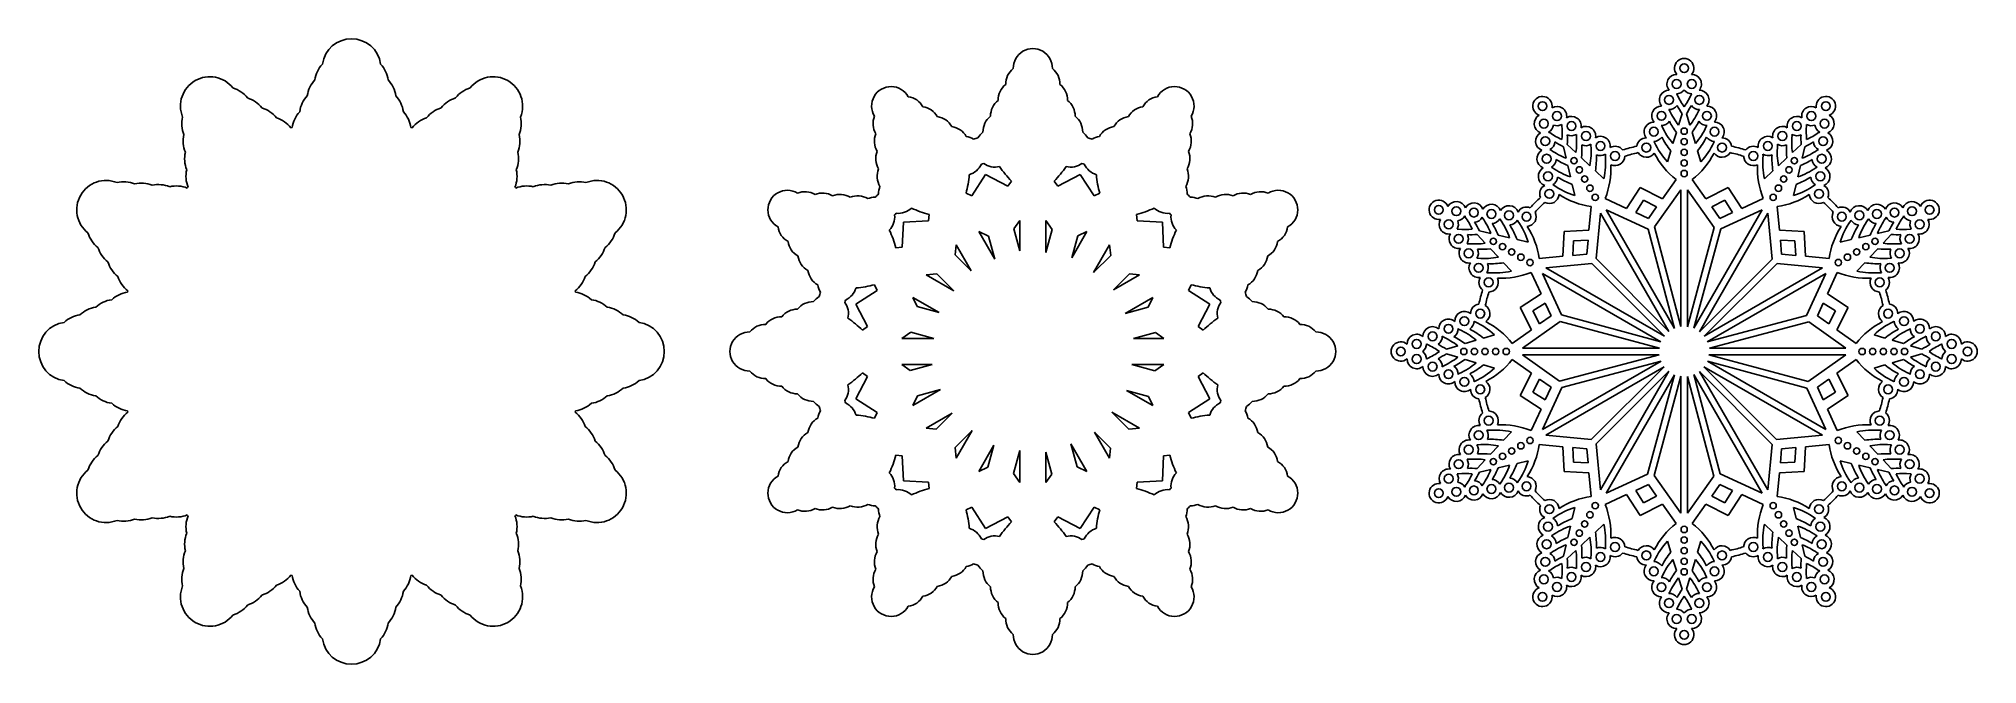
# Model space of a CAD drawing. Extents: x -310 to 281, y 50 to 241.
import ezdxf

# ---------------------------------------------------------------- set-up
doc = ezdxf.new("R2010")
doc.units = 0
doc.layers.get('0').update_dxf_attribs({"linetype": 'CONTINUOUS'})

msp = doc.modelspace()

# ---------------------------------------------------------------- linework, layer by layer
for p, q in [((-232.959852, 213.800391), (-232.617706, 213.892069)), ((-196.42841, 213.892069), (-196.086265, 213.800391)), ((190.742369, 218.090398), (189.683019, 214.622917)), ((192.063179, 218.090398), (193.122529, 214.622917)), ((154.624463, 208.058725), (155.44078, 204.526123)), ((155.768318, 208.71913), (158.419483, 206.245878)), ((187.300487, 206.824371), (186.285853, 203.503254)), ((189.014284, 212.434003), (187.977765, 209.041251)), ((193.791264, 212.434003), (194.827783, 209.041251)), ((195.505061, 206.824371), (196.519695, 203.503254)), ((227.03723, 208.71913), (224.386065, 206.245878)), ((228.181085, 208.058725), (227.364768, 204.526123)), ((155.956096, 202.2961), (156.75482, 198.839632)), ((160.093081, 204.68459), (162.687109, 202.26464)), ((222.712467, 204.68459), (220.118439, 202.26464)), ((226.849452, 202.2961), (226.050728, 198.839632)), ((-264.551169, 195.455275), (-264.300702, 195.705743)), ((-164.745415, 195.705743), (-164.494947, 195.455275)), ((-25.626703, 193.090865), (-21.433118, 199.560537)), ((-14.56653, 196.05443), (-21.433118, 199.560537)), ((-13.467256, 197.60102), (-14.56653, 196.05443)), ((-0.523217, 197.60102), (0.576057, 196.05443)), ((0.576057, 196.05443), (7.442644, 199.560537)), ((11.63623, 193.090865), (7.442644, 199.560537)), ((157.276719, 196.581118), (158.058579, 193.197629)), ((164.382089, 200.683405), (166.921346, 198.314551)), ((173.879101, 189.284412), (178.010525, 195.658184)), ((184.775329, 192.204047), (178.010525, 195.658184)), ((190.402774, 194.943109), (182.361942, 183.630302)), ((188.941689, 198.065782), (184.775329, 192.204047)), ((190.402774, 153.341787), (190.402774, 194.943109)), ((192.402774, 194.943109), (192.402774, 153.206175)), ((192.402774, 194.943109), (200.578827, 183.440056)), ((193.863859, 198.065782), (198.030218, 192.204047)), ((198.030218, 192.204047), (204.795023, 195.658184)), ((208.926446, 189.284412), (204.795023, 195.658184)), ((218.423459, 200.683405), (215.884202, 198.314551)), ((225.528829, 196.581118), (224.746969, 193.197629)), ((-27.351997, 193.880615), (-25.626703, 193.090865)), ((13.361524, 193.880615), (11.63623, 193.090865)), ((163.077337, 189.816558), (162.400031, 182.656967)), ((167.340061, 192.277643), (173.879101, 189.284412)), ((176.636163, 188.022373), (179.056158, 191.755831)), ((183.018664, 189.732559), (179.056158, 191.755831)), ((183.018664, 189.732559), (180.534703, 186.237825)), ((199.786884, 189.732559), (203.74939, 191.755831)), ((199.786884, 189.732559), (202.270845, 186.237825)), ((206.169385, 188.022373), (203.74939, 191.755831)), ((215.465486, 192.277643), (208.926446, 189.284412)), ((219.728211, 189.816558), (220.405517, 182.656967)), ((-46.837176, 177.422963), (-46.440261, 185.122656)), ((-38.740568, 185.519572), (-46.440261, 185.122656)), ((-38.561864, 187.408595), (-38.740568, 185.519572)), ((-10.995237, 185.544047), (-12.775334, 183.039592)), ((-10.995237, 176.334251), (-10.995237, 185.544047)), ((-2.995237, 185.544047), (-2.995237, 175.791805)), ((-2.995237, 185.544047), (-1.084822, 182.856246)), ((24.571391, 187.408595), (24.750095, 185.519572)), ((24.750095, 185.519572), (32.449788, 185.122656)), ((32.846703, 177.422963), (32.449788, 185.122656)), ((165.90401, 187.842787), (164.596849, 174.025193)), ((186.704671, 151.814985), (165.90401, 187.842787)), ((167.636061, 188.842787), (180.468257, 182.968877)), ((167.636061, 188.842787), (188.504528, 152.697541)), ((176.636163, 188.022373), (180.534703, 186.237825)), ((182.361942, 183.630302), (190.402774, 153.341787)), ((200.578827, 183.440056), (192.402774, 153.206175)), ((194.368826, 152.814985), (215.169487, 188.842787)), ((202.549519, 183.066024), (194.368826, 152.814985)), ((216.901538, 187.842787), (196.033071, 151.697541)), ((206.169385, 188.022373), (202.270845, 186.237825)), ((215.169487, 188.842787), (202.549519, 183.066024)), ((216.901538, 187.842787), (218.230681, 173.792824)), ((-48.7262, 177.244259), (-46.837176, 177.422963)), ((-30.392546, 178.20296), (-30.681928, 175.143989)), ((-25.787648, 170.227043), (-30.392546, 178.20296)), ((-23.464342, 182.20296), (-18.588221, 173.757271)), ((-23.464342, 182.20296), (-20.465975, 180.830464)), ((-20.465975, 180.830464), (-18.588221, 173.757271)), ((-12.775334, 183.039592), (-10.995237, 176.334251)), ((-1.084822, 182.856246), (-2.995237, 175.791805)), ((4.868972, 174.227043), (9.473869, 182.20296)), ((6.680032, 180.924087), (4.868972, 174.227043)), ((9.473869, 182.20296), (6.680032, 180.924087)), ((16.402073, 178.20296), (11.525951, 169.757271)), ((16.402073, 178.20296), (16.71264, 174.920049)), ((34.735727, 177.244259), (32.846703, 177.422963)), ((128.361276, 181.312087), (130.834528, 178.660923)), ((129.021681, 182.455943), (132.554283, 181.639626)), ((134.784306, 181.12431), (138.240774, 180.325586)), ((140.499288, 179.803687), (143.882776, 179.021827)), ((154.423438, 174.680375), (154.81447, 182.265935)), ((162.400031, 182.656967), (154.81447, 182.265935)), ((157.442143, 174.965948), (157.671191, 179.409215)), ((162.114458, 179.638263), (157.671191, 179.409215)), ((162.114458, 179.638263), (161.710652, 175.369754)), ((180.468257, 182.968877), (188.504528, 152.697541)), ((220.405517, 182.656967), (227.991078, 182.265935)), ((220.69109, 179.638263), (225.134357, 179.409215)), ((220.69109, 179.638263), (221.094896, 175.369754)), ((225.363405, 174.965948), (225.134357, 179.409215)), ((228.382109, 174.680375), (227.991078, 182.265935)), ((242.30626, 179.803687), (238.922772, 179.021827)), ((248.021242, 181.12431), (244.564774, 180.325586)), ((253.783867, 182.455943), (250.251265, 181.639626)), ((254.444272, 181.312087), (251.97102, 178.660923)), ((-30.681928, 175.143989), (-25.787648, 170.227043)), ((16.71264, 174.920049), (11.525951, 169.757271)), ((132.395816, 176.987324), (134.815765, 174.393297)), ((136.397, 172.698317), (138.765855, 170.159059)), ((147.263848, 174.003069), (154.423438, 174.680375)), ((149.237619, 171.176396), (163.287582, 172.505539)), ((157.442143, 174.965948), (161.710652, 175.369754)), ((163.287582, 172.505539), (185.382864, 150.307929)), ((164.596849, 174.025193), (186.704671, 151.814985)), ((218.230681, 173.792824), (196.033071, 151.697541)), ((219.750335, 172.483557), (197.540127, 150.375735)), ((233.567929, 171.176396), (219.750335, 172.483557)), ((225.363405, 174.965948), (221.094896, 175.369754)), ((235.5417, 174.003069), (228.382109, 174.680375)), ((246.408547, 172.698317), (244.039693, 170.159059)), ((250.409732, 176.987324), (247.989782, 174.393297)), ((-55.19822, 166.034392), (-54.40847, 164.309098)), ((-39.520565, 169.074941), (-36.237654, 169.385508)), ((-39.520565, 169.074941), (-31.074875, 164.19882)), ((-36.237654, 169.385508), (-31.074875, 164.19882)), ((22.471121, 169.364323), (17.554175, 164.470043)), ((17.554175, 164.470043), (25.530092, 169.074941)), ((25.530092, 169.074941), (22.471121, 169.364323)), ((41.207746, 166.034392), (40.417997, 164.309098)), ((144.802763, 169.740344), (147.795994, 163.201304)), ((184.265421, 148.643684), (148.237619, 169.444345)), ((148.237619, 169.444345), (154.014381, 156.824377)), ((149.237619, 171.176396), (185.382864, 150.307929)), ((197.540127, 150.375735), (233.567929, 171.176396)), ((234.567929, 169.444345), (198.422684, 148.575878)), ((234.567929, 169.444345), (228.694019, 156.612149)), ((238.002785, 169.740344), (235.009554, 163.201304)), ((-282.737495, 163.77228), (-282.645818, 164.114425)), ((-146.400299, 164.114425), (-146.308621, 163.77228)), ((-54.40847, 164.309098), (-60.878142, 160.115513)), ((-57.372034, 153.248925), (-60.878142, 160.115513)), ((-35.544648, 157.54184), (-43.520565, 162.146738)), ((-43.520565, 162.146738), (-42.241692, 159.3529)), ((29.530092, 162.146738), (21.084402, 157.270617)), ((29.530092, 162.146738), (28.157595, 159.14837)), ((40.417997, 164.309098), (46.887669, 160.115513)), ((43.381561, 153.248925), (46.887669, 160.115513)), ((147.795994, 163.201304), (141.422222, 159.06988)), ((149.058033, 160.444243), (145.324575, 158.024248)), ((149.058033, 160.444243), (150.842581, 156.545703)), ((233.747515, 160.444243), (231.962967, 156.545703)), ((233.747515, 160.444243), (237.480973, 158.024248)), ((235.009554, 163.201304), (241.383326, 159.06988)), ((-42.241692, 159.3529), (-35.544648, 157.54184)), ((28.157595, 159.14837), (21.084402, 157.270617)), ((144.876358, 152.305076), (141.422222, 159.06988)), ((142.137296, 146.677632), (153.640349, 154.853685)), ((147.347847, 154.061742), (145.324575, 158.024248)), ((147.347847, 154.061742), (150.842581, 156.545703)), ((153.640349, 154.853685), (183.874231, 146.677632)), ((154.014381, 156.824377), (184.265421, 148.643684)), ((228.694019, 156.612149), (198.422684, 148.575878)), ((229.355444, 154.718463), (199.066929, 146.677632)), ((240.668251, 146.677632), (229.355444, 154.718463)), ((235.457701, 154.061742), (231.962967, 156.545703)), ((235.457701, 154.061742), (237.480973, 158.024248)), ((237.929189, 152.305076), (241.383326, 159.06988)), ((-58.918625, 152.149652), (-57.372034, 153.248925)), ((-46.861652, 149.677632), (-44.173851, 151.588046)), ((-46.861652, 149.677632), (-37.109409, 149.677632)), ((-44.173851, 151.588046), (-37.109409, 149.677632)), ((30.366723, 151.457729), (23.661383, 149.677632)), ((23.661383, 149.677632), (32.871178, 149.677632)), ((32.871178, 149.677632), (30.366723, 151.457729)), ((44.928151, 152.149652), (43.381561, 153.248925)), ((124.646403, 148.066121), (128.039154, 149.10264)), ((130.256034, 149.779919), (133.577151, 150.794553)), ((139.014624, 148.138717), (144.876358, 152.305076)), ((243.790924, 148.138717), (237.929189, 152.305076)), ((252.549513, 149.779919), (249.228397, 150.794553)), ((258.159145, 148.066121), (254.766393, 149.10264)), ((118.990007, 146.338037), (122.457489, 147.397387)), ((118.990007, 145.017227), (122.457489, 143.957877)), ((124.646403, 143.289142), (128.039154, 142.252623)), ((139.014624, 143.216547), (144.876358, 139.050187)), ((142.137296, 146.677632), (183.874231, 146.677632)), ((183.738619, 144.677632), (142.137296, 144.677632)), ((142.137296, 144.677632), (153.450103, 136.6368)), ((148.237619, 121.910918), (184.382864, 142.779386)), ((153.450103, 136.6368), (183.738619, 144.677632)), ((154.111528, 134.743115), (184.382864, 142.779386)), ((198.540127, 142.71158), (234.567929, 121.910918)), ((228.791166, 134.530886), (198.540127, 142.71158)), ((240.668251, 144.677632), (198.931317, 144.677632)), ((229.165198, 136.501579), (198.931317, 144.677632)), ((199.066929, 146.677632), (240.668251, 146.677632)), ((240.668251, 144.677632), (229.165198, 136.501579)), ((243.790924, 143.216547), (237.929189, 139.050187)), ((258.159145, 143.289142), (254.766393, 142.252623)), ((263.81554, 146.338037), (260.348059, 147.397387)), ((263.81554, 145.017227), (260.348059, 143.957877)), ((-57.372034, 138.106338), (-60.878142, 131.239751)), ((-58.918625, 139.205612), (-57.372034, 138.106338)), ((-37.651856, 141.677632), (-46.861652, 141.677632)), ((-46.861652, 141.677632), (-44.357197, 139.897534)), ((-44.357197, 139.897534), (-37.651856, 141.677632)), ((30.183378, 139.767217), (23.118936, 141.677632)), ((32.871178, 141.677632), (23.118936, 141.677632)), ((32.871178, 141.677632), (30.183378, 139.767217)), ((44.928151, 139.205612), (43.381561, 138.106338)), ((43.381561, 138.106338), (46.887669, 131.239751)), ((130.256034, 141.575344), (133.577151, 140.560711)), ((144.876358, 139.050187), (141.422222, 132.285383)), ((147.347847, 137.293521), (145.324575, 133.331016)), ((147.347847, 137.293521), (150.842581, 134.809561)), ((185.265421, 140.979529), (149.237619, 120.178868)), ((163.055213, 118.871707), (185.265421, 140.979529)), ((164.574866, 117.562439), (186.772477, 139.657722)), ((165.90401, 103.512477), (186.772477, 139.657722)), ((188.436722, 138.540279), (167.636061, 102.512477)), ((180.256029, 108.289239), (188.436722, 138.540279)), ((182.226721, 107.915207), (190.402774, 138.149089)), ((190.402774, 96.412154), (190.402774, 138.149089)), ((192.402774, 138.013477), (192.402774, 96.412154)), ((200.443606, 107.724961), (192.402774, 138.013477)), ((215.169487, 102.512477), (194.30102, 138.657722)), ((202.337291, 108.386386), (194.30102, 138.657722)), ((196.100877, 139.540279), (216.901538, 103.512477)), ((218.208699, 117.330071), (196.100877, 139.540279)), ((233.567929, 120.178868), (197.422684, 141.047335)), ((219.517966, 118.849724), (197.422684, 141.047335)), ((235.457701, 137.293521), (231.962967, 134.809561)), ((235.457701, 137.293521), (237.480973, 133.331016)), ((237.929189, 139.050187), (241.383326, 132.285383)), ((252.549513, 141.575344), (249.228397, 140.560711)), ((-54.40847, 127.046165), (-60.878142, 131.239751)), ((-43.520565, 129.208526), (-35.074875, 134.084647)), ((-43.520565, 129.208526), (-42.148068, 132.206894)), ((-42.148068, 132.206894), (-35.074875, 134.084647)), ((21.554175, 133.813424), (29.530092, 129.208526)), ((28.251219, 132.002363), (21.554175, 133.813424)), ((29.530092, 129.208526), (28.251219, 132.002363)), ((40.417997, 127.046165), (46.887669, 131.239751)), ((147.795994, 128.153959), (141.422222, 132.285383)), ((149.058033, 130.911021), (145.324575, 133.331016)), ((148.237619, 121.910918), (154.111528, 134.743115)), ((149.058033, 130.911021), (150.842581, 134.809561)), ((234.567929, 121.910918), (228.791166, 134.530886)), ((233.747515, 130.911021), (231.962967, 134.809561)), ((233.747515, 130.911021), (237.480973, 133.331016)), ((235.009554, 128.153959), (241.383326, 132.285383)), ((-282.645818, 127.240838), (-282.737495, 127.582984)), ((-146.308621, 127.582984), (-146.400299, 127.240838)), ((-55.19822, 125.320871), (-54.40847, 127.046165)), ((-31.544648, 126.88522), (-39.520565, 122.280323)), ((-36.461594, 121.99094), (-31.544648, 126.88522)), ((22.247181, 121.969755), (17.084402, 127.156444)), ((25.530092, 122.280323), (17.084402, 127.156444)), ((41.207746, 125.320871), (40.417997, 127.046165)), ((144.802763, 121.614919), (147.795994, 128.153959)), ((238.002785, 121.614919), (235.009554, 128.153959)), ((-39.520565, 122.280323), (-36.461594, 121.99094)), ((-30.703113, 116.435215), (-25.516425, 121.597993)), ((-30.392546, 113.152304), (-25.516425, 121.597993)), ((11.797175, 121.128221), (16.402073, 113.152304)), ((16.691455, 116.211274), (11.797175, 121.128221)), ((25.530092, 122.280323), (22.247181, 121.969755)), ((136.397, 118.656947), (138.765855, 121.196204)), ((149.237619, 120.178868), (163.055213, 118.871707)), ((233.567929, 120.178868), (219.517966, 118.849724)), ((246.408547, 118.656947), (244.039693, 121.196204)), ((-48.7262, 114.111004), (-46.837176, 113.9323)), ((-46.837176, 113.9323), (-46.440261, 106.232607)), ((-30.392546, 113.152304), (-30.703113, 116.435215)), ((-18.859445, 117.128221), (-23.464342, 109.152304)), ((-20.670505, 110.431176), (-18.859445, 117.128221)), ((-12.905651, 108.499017), (-10.995237, 115.563459)), ((-10.995237, 105.811217), (-10.995237, 115.563459)), ((-2.995237, 115.021012), (-2.995237, 105.811217)), ((-1.215139, 108.315672), (-2.995237, 115.021012)), ((6.475501, 110.5248), (4.597748, 117.597993)), ((9.473869, 109.152304), (4.597748, 117.597993)), ((16.402073, 113.152304), (16.691455, 116.211274)), ((32.846703, 113.9323), (32.449788, 106.232607)), ((34.735727, 114.111004), (32.846703, 113.9323)), ((128.361276, 110.043176), (130.834528, 112.694341)), ((132.395816, 114.367939), (134.815765, 116.961967)), ((140.499288, 111.551577), (143.882776, 112.333437)), ((147.263848, 117.352195), (154.423438, 116.674889)), ((154.423438, 116.674889), (154.81447, 109.089328)), ((157.442143, 116.389316), (157.671191, 111.946049)), ((157.442143, 116.389316), (161.710652, 115.98551)), ((162.114458, 111.717001), (161.710652, 115.98551)), ((165.90401, 103.512477), (164.574866, 117.562439)), ((216.901538, 103.512477), (218.208699, 117.330071)), ((220.69109, 111.717001), (221.094896, 115.98551)), ((225.363405, 116.389316), (221.094896, 115.98551)), ((225.363405, 116.389316), (225.134357, 111.946049)), ((228.382109, 116.674889), (227.991078, 109.089328)), ((235.5417, 117.352195), (228.382109, 116.674889)), ((242.30626, 111.551577), (238.922772, 112.333437)), ((250.409732, 114.367939), (247.989782, 116.961967)), ((254.444272, 110.043176), (251.97102, 112.694341)), ((-23.464342, 109.152304), (-20.670505, 110.431176)), ((-10.995237, 105.811217), (-12.905651, 108.499017)), ((-2.995237, 105.811217), (-1.215139, 108.315672)), ((9.473869, 109.152304), (6.475501, 110.5248)), ((129.021681, 108.899321), (132.554283, 109.715638)), ((134.784306, 110.230954), (138.240774, 111.029678)), ((162.400031, 108.698296), (154.81447, 109.089328)), ((162.114458, 111.717001), (157.671191, 111.946049)), ((163.077337, 101.538706), (162.400031, 108.698296)), ((167.636061, 102.512477), (180.256029, 108.289239)), ((190.402774, 96.412154), (182.226721, 107.915207)), ((192.402774, 96.412154), (200.443606, 107.724961)), ((215.169487, 102.512477), (202.337291, 108.386386)), ((219.728211, 101.538706), (220.405517, 108.698296)), ((220.405517, 108.698296), (227.991078, 109.089328)), ((220.69109, 111.717001), (225.134357, 111.946049)), ((248.021242, 110.230954), (244.564774, 111.029678)), ((253.783867, 108.899321), (250.251265, 109.715638)), ((-38.740568, 105.835692), (-46.440261, 106.232607)), ((-38.561864, 103.946669), (-38.740568, 105.835692)), ((24.571391, 103.946669), (24.750095, 105.835692)), ((24.750095, 105.835692), (32.449788, 106.232607)), ((167.340061, 99.077621), (173.879101, 102.070852)), ((173.879101, 102.070852), (178.010525, 95.697079)), ((176.636163, 103.33289), (180.534703, 105.117439)), ((176.636163, 103.33289), (179.056158, 99.599433)), ((183.018664, 101.622705), (179.056158, 99.599433)), ((183.018664, 101.622705), (180.534703, 105.117439)), ((199.786884, 101.622705), (202.270845, 105.117439)), ((199.786884, 101.622705), (203.74939, 99.599433)), ((206.169385, 103.33289), (202.270845, 105.117439)), ((206.169385, 103.33289), (203.74939, 99.599433)), ((208.926446, 102.070852), (204.795023, 95.697079)), ((215.465486, 99.077621), (208.926446, 102.070852)), ((-264.300702, 95.649521), (-264.551169, 95.899988)), ((-164.494947, 95.899988), (-164.745415, 95.649521)), ((-27.351997, 97.474649), (-25.626703, 98.264398)), ((-25.626703, 98.264398), (-21.433118, 91.794726)), ((-14.56653, 95.300834), (-21.433118, 91.794726)), ((-13.467256, 93.754244), (-14.56653, 95.300834)), ((-0.523217, 93.754244), (0.576057, 95.300834)), ((0.576057, 95.300834), (7.442644, 91.794726)), ((11.63623, 98.264398), (7.442644, 91.794726)), ((13.361524, 97.474649), (11.63623, 98.264398)), ((157.276719, 94.774146), (158.058579, 98.157634)), ((184.775329, 99.151216), (178.010525, 95.697079)), ((188.941689, 93.289482), (184.775329, 99.151216)), ((193.863859, 93.289482), (198.030218, 99.151216)), ((198.030218, 99.151216), (204.795023, 95.697079)), ((225.528829, 94.774146), (224.746969, 98.157634)), ((155.956096, 89.059164), (156.75482, 92.515632)), ((160.093081, 86.670674), (162.687109, 89.090623)), ((164.382089, 90.671858), (166.921346, 93.040713)), ((218.423459, 90.671858), (215.884202, 93.040713)), ((222.712467, 86.670674), (220.118439, 89.090623)), ((226.849452, 89.059164), (226.050728, 92.515632)), ((154.624463, 83.296539), (155.44078, 86.829141)), ((155.768318, 82.636134), (158.419483, 85.109386)), ((187.300487, 84.530892), (186.285853, 87.852009)), ((195.505061, 84.530892), (196.519695, 87.852009)), ((227.03723, 82.636134), (224.386065, 85.109386)), ((228.181085, 83.296539), (227.364768, 86.829141)), ((-232.617706, 77.463195), (-232.959852, 77.554872)), ((-196.086265, 77.554872), (-196.42841, 77.463195)), ((189.014284, 78.921261), (187.977765, 82.314012)), ((193.791264, 78.921261), (194.827783, 82.314012)), ((190.742369, 73.264865), (189.683019, 76.732347)), ((192.063179, 73.264865), (193.122529, 76.732347))]:
    msp.add_line(p, q)
for centre, radius in [((191.402774, 231.991391), 1.348993), ((189.094186, 227.152353), 1.348993), ((193.711362, 227.152353), 1.348993), ((148.245894, 220.42754), 1.348993), ((152.664709, 217.391104), 1.348993), ((184.47701, 217.474278), 1.348993), ((186.785598, 222.313315), 1.348993), ((196.01995, 222.313315), 1.348993), ((198.328538, 217.474278), 1.348993), ((230.140839, 217.391104), 1.348993), ((234.559653, 220.42754), 1.348993), ((148.666117, 215.082516), 1.348993), ((157.083524, 214.354669), 1.348993), ((161.502338, 211.318233), 1.348993), ((182.168422, 212.63524), 1.348993), ((191.402774, 212.793927), 0.96), ((200.637126, 212.63524), 1.348993), ((221.303209, 211.318233), 1.348993), ((225.722024, 214.354669), 1.348993), ((234.13943, 215.082516), 1.348993), ((149.08634, 209.737493), 1.348993), ((165.921153, 208.281797), 1.348993), ((179.859834, 207.796202), 1.348993), ((191.402774, 209.567108), 0.96), ((191.402774, 206.340289), 0.96), ((202.945714, 207.796202), 1.348993), ((216.884395, 208.281797), 1.348993), ((233.719207, 209.737493), 1.348993), ((149.506563, 204.392469), 1.348993), ((157.844626, 203.802049), 0.96), ((159.458036, 201.007541), 0.96), ((170.339968, 205.245362), 1.348993), ((191.402774, 203.11347), 0.96), ((191.402774, 199.886651), 0.96), ((212.46558, 205.245362), 1.348993), ((223.347512, 201.007541), 0.96), ((224.960922, 203.802049), 0.96), ((233.298984, 204.392469), 1.348993), ((149.926787, 199.047446), 1.348993), ((150.34701, 193.702422), 1.348993), ((161.071445, 198.213034), 0.96), ((162.684855, 195.418527), 0.96), ((220.120693, 195.418527), 0.96), ((221.734103, 198.213034), 0.96), ((232.458538, 193.702422), 1.348993), ((232.878761, 199.047446), 1.348993), ((116.652866, 188.834511), 1.348993), ((121.997889, 188.414288), 1.348993), ((127.342913, 187.994065), 1.348993), ((164.298264, 192.62402), 0.96), ((218.507284, 192.62402), 0.96), ((255.462635, 187.994065), 1.348993), ((260.807658, 188.414288), 1.348993), ((266.152682, 188.834511), 1.348993), ((119.689301, 184.415697), 1.348993), ((132.687936, 187.573842), 1.348993), ((138.03296, 187.153619), 1.348993), ((143.377984, 186.733396), 1.348993), ((239.427564, 186.733396), 1.348993), ((244.772588, 187.153619), 1.348993), ((250.117611, 187.573842), 1.348993), ((263.116246, 184.415697), 1.348993), ((122.725737, 179.996882), 1.348993), ((133.278357, 179.235779), 0.96), ((136.072864, 177.62237), 0.96), ((246.732684, 177.62237), 0.96), ((249.527191, 179.235779), 0.96), ((260.079811, 179.996882), 1.348993), ((125.762173, 175.578067), 1.348993), ((128.798608, 171.159253), 1.348993), ((138.867371, 176.00896), 0.96), ((141.661879, 174.395551), 0.96), ((144.456386, 172.782141), 0.96), ((238.349162, 172.782141), 0.96), ((241.143669, 174.395551), 0.96), ((243.938176, 176.00896), 0.96), ((254.00694, 171.159253), 1.348993), ((257.043375, 175.578067), 1.348993), ((131.835044, 166.740438), 1.348993), ((250.970504, 166.740438), 1.348993), ((119.606128, 152.603396), 1.348993), ((124.445166, 154.911984), 1.348993), ((129.284203, 157.220572), 1.348993), ((253.521344, 157.220572), 1.348993), ((258.360382, 154.911984), 1.348993), ((263.19942, 152.603396), 1.348993), ((109.928052, 147.98622), 1.348993), ((114.76709, 150.294808), 1.348993), ((268.038458, 150.294808), 1.348993), ((272.877495, 147.98622), 1.348993), ((105.089015, 145.677632), 1.348993), ((109.928052, 143.369044), 1.348993), ((114.76709, 141.060456), 1.348993), ((124.286478, 145.677632), 0.96), ((127.513297, 145.677632), 0.96), ((130.740116, 145.677632), 0.96), ((133.966935, 145.677632), 0.96), ((137.193754, 145.677632), 0.96), ((245.611793, 145.677632), 0.96), ((248.838612, 145.677632), 0.96), ((252.065431, 145.677632), 0.96), ((255.29225, 145.677632), 0.96), ((258.519069, 145.677632), 0.96), ((268.038458, 141.060456), 1.348993), ((272.877495, 143.369044), 1.348993), ((277.716533, 145.677632), 1.348993), ((119.606128, 138.751868), 1.348993), ((124.445166, 136.44328), 1.348993), ((258.360382, 136.44328), 1.348993), ((263.19942, 138.751868), 1.348993), ((129.284203, 134.134692), 1.348993), ((253.521344, 134.134692), 1.348993), ((131.835044, 124.614826), 1.348993), ((250.970504, 124.614826), 1.348993), ((128.798608, 120.196011), 1.348993), ((144.456386, 118.573122), 0.96), ((238.349162, 118.573122), 0.96), ((254.00694, 120.196011), 1.348993), ((122.725737, 111.358382), 1.348993), ((125.762173, 115.777196), 1.348993), ((133.278357, 112.119484), 0.96), ((136.072864, 113.732894), 0.96), ((138.867371, 115.346303), 0.96), ((141.661879, 116.959713), 0.96), ((241.143669, 116.959713), 0.96), ((243.938176, 115.346303), 0.96), ((246.732684, 113.732894), 0.96), ((249.527191, 112.119484), 0.96), ((257.043375, 115.777196), 1.348993), ((260.079811, 111.358382), 1.348993), ((119.689301, 106.939567), 1.348993), ((263.116246, 106.939567), 1.348993), ((116.652866, 102.520752), 1.348993), ((121.997889, 102.940975), 1.348993), ((127.342913, 103.361198), 1.348993), ((132.687936, 103.781421), 1.348993), ((138.03296, 104.201644), 1.348993), ((143.377984, 104.621867), 1.348993), ((239.427564, 104.621867), 1.348993), ((244.772588, 104.201644), 1.348993), ((250.117611, 103.781421), 1.348993), ((255.462635, 103.361198), 1.348993), ((260.807658, 102.940975), 1.348993), ((266.152682, 102.520752), 1.348993), ((150.34701, 97.652842), 1.348993), ((162.684855, 95.936737), 0.96), ((164.298264, 98.731244), 0.96), ((218.507284, 98.731244), 0.96), ((220.120693, 95.936737), 0.96), ((232.458538, 97.652842), 1.348993), ((149.926787, 92.307818), 1.348993), ((159.458036, 90.347722), 0.96), ((161.071445, 93.142229), 0.96), ((191.402774, 91.468612), 0.96), ((191.402774, 88.241793), 0.96), ((221.734103, 93.142229), 0.96), ((223.347512, 90.347722), 0.96), ((232.878761, 92.307818), 1.348993), ((149.08634, 81.617771), 1.348993), ((149.506563, 86.962794), 1.348993), ((157.844626, 87.553215), 0.96), ((165.921153, 83.073466), 1.348993), ((170.339968, 86.109902), 1.348993), ((179.859834, 83.559061), 1.348993), ((191.402774, 85.014974), 0.96), ((191.402774, 81.788155), 0.96), ((202.945714, 83.559061), 1.348993), ((212.46558, 86.109902), 1.348993), ((216.884395, 83.073466), 1.348993), ((224.960922, 87.553215), 0.96), ((233.298984, 86.962794), 1.348993), ((233.719207, 81.617771), 1.348993), ((148.666117, 76.272747), 1.348993), ((157.083524, 77.000595), 1.348993), ((161.502338, 80.037031), 1.348993), ((182.168422, 78.720024), 1.348993), ((191.402774, 78.561336), 0.96), ((200.637126, 78.720024), 1.348993), ((221.303209, 80.037031), 1.348993), ((225.722024, 77.000595), 1.348993), ((234.13943, 76.272747), 1.348993), ((148.245894, 70.927724), 1.348993), ((152.664709, 73.964159), 1.348993), ((184.47701, 73.880986), 1.348993), ((198.328538, 73.880986), 1.348993), ((230.140839, 73.964159), 1.348993), ((234.559653, 70.927724), 1.348993), ((186.785598, 69.041948), 1.348993), ((189.094186, 64.20291), 1.348993), ((193.711362, 64.20291), 1.348993), ((196.01995, 69.041948), 1.348993), ((191.402774, 59.363873), 1.348993)]:
    msp.add_circle(centre, radius)
for centre, radius, start, end in [((-214.523058, 231.991391), 8.948993, 8.073516, 171.926484), ((-6.995237, 231.991391), 5.948993, 358.720959, 181.279041), ((-216.831646, 227.152353), 8.948993, 137.064153, 171.926484), ((-212.21447, 227.152353), 8.948993, 8.073516, 42.935847), ((-9.303825, 227.152353), 5.948993, 127.711596, 181.279041), ((-4.686649, 227.152353), 5.948993, 358.720959, 52.288404), ((191.402774, 231.991391), 2.948993, 320.13137, 219.86863), ((-257.679938, 220.42754), 8.948993, 38.073516, 201.926484), ((-253.261123, 217.391104), 8.948993, 38.073516, 72.935847), ((-219.140234, 222.313315), 8.948993, 137.064153, 171.926484), ((-209.905882, 222.313315), 8.948993, 8.073516, 42.935847), ((-175.784993, 217.391104), 8.948993, 107.064153, 141.926484), ((-171.366179, 220.42754), 8.948993, 338.073516, 141.926484), ((-50.152116, 220.42754), 5.948993, 28.720959, 211.279041), ((-11.612412, 222.313315), 5.948993, 127.711596, 181.279041), ((-2.378061, 222.313315), 5.948993, 358.720959, 52.288404), ((36.161643, 220.42754), 5.948993, 328.720959, 151.279041), ((186.785598, 222.313315), 2.948993, 89.122007, 219.86863), ((189.094186, 227.152353), 2.948993, 89.122007, 219.86863), ((189.094186, 227.152353), 2.948993, 269.122007, 321.521298), ((193.711362, 227.152353), 2.948993, 218.478702, 270.877993), ((193.711362, 227.152353), 2.948993, 320.13137, 90.877993), ((196.01995, 222.313315), 2.948993, 320.13137, 90.877993), ((-248.842309, 214.354669), 8.948993, 38.073516, 72.935847), ((-244.423494, 211.318233), 8.948993, 38.073516, 72.935847), ((-223.75741, 212.63524), 8.948993, 137.064153, 171.926484), ((-221.448822, 217.474278), 8.948993, 137.064153, 171.926484), ((-207.597294, 217.474278), 8.948993, 8.073516, 42.935847), ((-205.288707, 212.63524), 8.948993, 8.073516, 42.935847), ((-184.622623, 211.318233), 8.948993, 107.064153, 141.926484), ((-180.203808, 214.354669), 8.948993, 107.064153, 141.926484), ((-45.733301, 217.391104), 5.948993, 28.720959, 82.288404), ((-41.314487, 214.354669), 5.948993, 28.720959, 82.288404), ((-13.921, 217.474278), 5.948993, 127.711596, 181.279041), ((-0.069473, 217.474278), 5.948993, 358.720959, 52.288404), ((27.324014, 214.354669), 5.948993, 97.711596, 151.279041), ((31.742828, 217.391104), 5.948993, 97.711596, 151.279041), ((148.245894, 220.42754), 2.948993, 350.13137, 249.86863), ((152.664709, 217.391104), 2.948993, 350.13137, 120.877993), ((184.47701, 217.474278), 2.948993, 89.122007, 219.86863), ((186.785598, 222.313315), 2.948993, 269.122007, 325.598712), ((184.47701, 217.474278), 2.948993, 32.170374, 39.86863), ((208.010019, 228.895952), 23.229259, 205.093676, 217.911395), ((186.785598, 222.313315), 2.948993, 32.170374, 39.86863), ((211.271754, 232.055942), 24.829259, 207.354122, 214.226315), ((210.318607, 233.73499), 23.229259, 205.093676, 215.480741), ((172.486941, 233.73499), 23.229259, 324.519259, 334.906324), ((171.533793, 232.055942), 24.829259, 325.773685, 332.645878), ((174.795529, 228.895952), 23.229259, 322.088605, 334.906324), ((196.01995, 222.313315), 2.948993, 140.13137, 147.829626), ((196.01995, 222.313315), 2.948993, 214.401288, 270.877993), ((198.328538, 217.474278), 2.948993, 140.13137, 147.829626), ((198.328538, 217.474278), 2.948993, 320.13137, 90.877993), ((230.140839, 217.391104), 2.948993, 59.122007, 189.86863), ((234.559653, 220.42754), 2.948993, 290.13137, 189.86863), ((-257.259715, 215.082516), 8.948993, 167.064153, 201.926484), ((-240.004679, 208.281797), 8.948993, 38.073516, 72.935847), ((-189.041437, 208.281797), 8.948993, 107.064153, 141.926484), ((-171.786402, 215.082516), 8.948993, 338.073516, 12.935847), ((-49.731893, 215.082516), 5.948993, 157.711596, 211.279041), ((-36.895672, 211.318233), 5.948993, 28.720959, 82.288404), ((-32.476857, 208.281797), 5.948993, 28.720959, 82.288404), ((-16.229588, 212.63524), 5.948993, 127.711596, 181.279041), ((2.239115, 212.63524), 5.948993, 358.720959, 52.288404), ((18.486384, 208.281797), 5.948993, 97.711596, 151.279041), ((22.905199, 211.318233), 5.948993, 97.711596, 151.279041), ((35.74142, 215.082516), 5.948993, 328.720959, 22.288404), ((148.666117, 215.082516), 2.948993, 119.122007, 249.86863), ((148.666117, 215.082516), 2.948993, 299.122007, 351.521298), ((152.664709, 217.391104), 2.948993, 248.478702, 300.877993), ((130.992503, 212.479624), 23.229259, 354.519259, 4.906324), ((157.083524, 214.354669), 2.948993, 170.13137, 177.829626), ((157.083524, 214.354669), 2.948993, 350.13137, 120.877993), ((161.502338, 211.318233), 2.948993, 350.13137, 120.877993), ((182.168422, 212.63524), 2.948993, 89.122007, 219.86863), ((184.47701, 217.474278), 2.948993, 269.122007, 325.598712), ((182.168422, 212.63524), 2.948993, 32.170374, 39.86863), ((205.701431, 224.056914), 23.229259, 205.093676, 220.271596), ((208.963166, 227.216904), 24.829259, 207.354122, 216.539892), ((173.842381, 227.216904), 24.829259, 323.460108, 332.645878), ((177.104117, 224.056914), 23.229259, 319.728404, 334.906324), ((198.328538, 217.474278), 2.948993, 214.401288, 270.877993), ((200.637126, 212.63524), 2.948993, 140.13137, 147.829626), ((200.637126, 212.63524), 2.948993, 320.13137, 90.877993), ((221.303209, 211.318233), 2.948993, 59.122007, 189.86863), ((225.722024, 214.354669), 2.948993, 59.122007, 189.86863), ((251.813045, 212.479624), 23.229259, 175.093676, 185.480741), ((230.140839, 217.391104), 2.948993, 239.122007, 291.521298), ((225.722024, 214.354669), 2.948993, 2.170374, 9.86863), ((234.13943, 215.082516), 2.948993, 188.478702, 240.877993), ((234.13943, 215.082516), 2.948993, 290.13137, 60.877993), ((-256.839492, 209.737493), 8.948993, 167.064153, 201.926484), ((-172.206625, 209.737493), 8.948993, 338.073516, 12.935847), ((-49.31167, 209.737493), 5.948993, 157.711596, 211.279041), ((-28.058043, 205.245362), 5.948993, 59.75818, 82.288404), ((-6.995237, 145.677632), 67.18193, 104.399965, 105.600035), ((-18.538176, 207.796202), 5.948993, 127.711596, 150.24182), ((4.547703, 207.796202), 5.948993, 29.75818, 52.288404), ((-6.995237, 145.677632), 67.18193, 74.399965, 75.600035), ((14.06757, 205.245362), 5.948993, 97.711596, 120.24182), ((35.321197, 209.737493), 5.948993, 328.720959, 22.288404), ((149.08634, 209.737493), 2.948993, 119.122007, 249.86863), ((149.506563, 204.392469), 2.948993, 119.122007, 249.86863), ((149.08634, 209.737493), 2.948993, 62.170374, 69.86863), ((163.755687, 231.395457), 23.229259, 235.093676, 245.480741), ((149.08634, 209.737493), 2.948993, 299.122007, 355.598712), ((149.506563, 204.392469), 2.948993, 62.170374, 69.86863), ((164.17591, 226.050434), 23.229259, 235.093676, 247.911395), ((165.420661, 230.417933), 24.829259, 237.354122, 244.226315), ((131.006577, 210.548953), 24.829259, 355.773685, 2.645878), ((157.083524, 214.354669), 2.948993, 244.401288, 300.877993), ((135.411318, 209.443188), 23.229259, 352.088605, 4.906324), ((161.502338, 211.318233), 2.948993, 170.13137, 177.829626), ((135.425391, 207.512517), 24.829259, 353.460108, 2.645878), ((161.502338, 211.318233), 2.948993, 244.401288, 300.877993), ((139.830132, 206.406753), 23.229259, 349.728404, 4.906324), ((165.921153, 208.281797), 2.948993, 170.13137, 177.829626), ((165.921153, 208.281797), 2.948993, 350.13137, 120.877993), ((170.339968, 205.245362), 2.948993, 38.042215, 120.877993), ((191.402774, 145.677632), 64.18193, 103.023031, 106.976969), ((179.859834, 207.796202), 2.948993, 89.122007, 171.957785), ((182.168422, 212.63524), 2.948993, 269.122007, 325.598712), ((179.859834, 207.796202), 2.948993, 32.170374, 39.86863), ((203.392843, 219.217876), 23.229259, 205.093676, 222.570837), ((206.654579, 222.377867), 24.829259, 207.354122, 218.786343), ((176.150969, 222.377867), 24.829259, 321.213657, 332.645878), ((179.412705, 219.217876), 23.229259, 317.429163, 334.906324), ((200.637126, 212.63524), 2.948993, 214.401288, 270.877993), ((202.945714, 207.796202), 2.948993, 140.13137, 147.829626), ((202.945714, 207.796202), 2.948993, 8.042215, 90.877993), ((191.402774, 145.677632), 64.18193, 73.023031, 76.976969), ((212.46558, 205.245362), 2.948993, 59.122007, 141.957785), ((216.884395, 208.281797), 2.948993, 59.122007, 189.86863), ((242.975416, 206.406753), 23.229259, 175.093676, 190.271596), ((221.303209, 211.318233), 2.948993, 239.122007, 295.598712), ((216.884395, 208.281797), 2.948993, 2.170374, 9.86863), ((247.380156, 207.512517), 24.829259, 177.354122, 186.539892), ((247.39423, 209.443188), 23.229259, 175.093676, 187.911395), ((225.722024, 214.354669), 2.948993, 239.122007, 295.598712), ((221.303209, 211.318233), 2.948993, 2.170374, 9.86863), ((251.798971, 210.548953), 24.829259, 177.354122, 184.226315), ((218.629638, 226.050434), 23.229259, 292.088605, 304.906324), ((217.384887, 230.417933), 24.829259, 295.773685, 302.645878), ((219.049861, 231.395457), 23.229259, 294.519259, 304.906324), ((233.719207, 209.737493), 2.948993, 184.401288, 240.877993), ((233.298984, 204.392469), 2.948993, 110.13137, 117.829626), ((233.719207, 209.737493), 2.948993, 110.13137, 117.829626), ((233.298984, 204.392469), 2.948993, 290.13137, 60.877993), ((233.719207, 209.737493), 2.948993, 290.13137, 60.877993), ((-256.419269, 204.392469), 8.948993, 167.064153, 201.926484), ((-255.999046, 199.047446), 8.948993, 167.064153, 201.926484), ((-173.047071, 199.047446), 8.948993, 338.073516, 12.935847), ((-172.626848, 204.392469), 8.948993, 338.073516, 12.935847), ((-48.891447, 204.392469), 5.948993, 157.711596, 211.279041), ((-48.471224, 199.047446), 5.948993, 157.711596, 211.279041), ((-28.058043, 205.245362), 5.948993, 286.478346, 335.192374), ((-6.995237, 145.677632), 59.18193, 104.653563, 105.346437), ((-18.538176, 207.796202), 5.948993, 234.807626, 283.521654), ((5.94798, 217.538829), 27.829259, 213.912627, 225.760791), ((-19.938453, 217.538829), 27.829259, 314.239209, 326.087373), ((4.547703, 207.796202), 5.948993, 256.478346, 305.192374), ((-6.995237, 145.677632), 59.18193, 74.653563, 75.346437), ((14.06757, 205.245362), 5.948993, 204.807626, 253.521654), ((34.480751, 199.047446), 5.948993, 328.720959, 22.288404), ((34.900974, 204.392469), 5.948993, 328.720959, 22.288404), ((149.926787, 199.047446), 2.948993, 119.122007, 249.86863), ((149.506563, 204.392469), 2.948993, 299.122007, 355.598712), ((149.926787, 199.047446), 2.948993, 62.170374, 69.86863), ((164.596133, 220.70541), 23.229259, 235.093676, 250.271596), ((165.840884, 225.07291), 24.829259, 237.354122, 246.539892), ((139.844206, 204.476081), 24.829259, 351.213657, 2.645878), ((165.921153, 208.281797), 2.948993, 244.401288, 300.877993), ((144.248947, 203.370317), 23.229259, 347.429163, 4.906324), ((144.263021, 201.439646), 24.829259, 338.346026, 2.645878), ((170.339968, 205.245362), 2.948993, 170.13137, 177.829626), ((170.339968, 205.245362), 2.948993, 244.401288, 358.388295), ((191.402774, 145.677632), 62.18193, 103.062866, 106.937134), ((179.859834, 207.796202), 2.948993, 211.611705, 325.598712), ((204.345991, 217.538829), 24.829259, 207.354122, 231.653974), ((178.459557, 217.538829), 24.829259, 308.346026, 332.645878), ((202.945714, 207.796202), 2.948993, 214.401288, 328.388295), ((191.402774, 145.677632), 62.18193, 73.062866, 76.937134), ((212.46558, 205.245362), 2.948993, 181.611705, 295.598712), ((238.542527, 201.439646), 24.829259, 177.354122, 201.653974), ((238.556601, 203.370317), 23.229259, 175.093676, 192.570837), ((216.884395, 208.281797), 2.948993, 239.122007, 295.598712), ((212.46558, 205.245362), 2.948993, 2.170374, 9.86863), ((242.961342, 204.476081), 24.829259, 177.354122, 188.786343), ((218.209415, 220.70541), 23.229259, 289.728404, 304.906324), ((216.964664, 225.07291), 24.829259, 293.460108, 302.645878), ((233.298984, 204.392469), 2.948993, 184.401288, 240.877993), ((232.878761, 199.047446), 2.948993, 110.13137, 117.829626), ((232.878761, 199.047446), 2.948993, 290.13137, 60.877993), ((-289.272966, 188.834511), 8.948993, 68.073516, 231.926484), ((-283.927943, 188.414288), 8.948993, 68.073516, 102.935847), ((-278.582919, 187.994065), 8.948993, 68.073516, 102.935847), ((-273.237896, 187.573842), 8.948993, 68.073516, 102.935847), ((-267.892872, 187.153619), 8.948993, 68.073516, 102.935847), ((-161.153244, 187.153619), 8.948993, 77.064153, 111.926484), ((-155.808221, 187.573842), 8.948993, 77.064153, 111.926484), ((-150.463197, 187.994065), 8.948993, 77.064153, 111.926484), ((-145.118174, 188.414288), 8.948993, 77.064153, 111.926484), ((-139.77315, 188.834511), 8.948993, 308.073516, 111.926484), ((-48.051001, 193.702422), 5.948993, 157.711596, 180.24182), ((-54.13499, 201.439646), 27.829259, 344.239209, 356.087373), ((40.144517, 201.439646), 27.829259, 183.912627, 195.760791), ((34.060528, 193.702422), 5.948993, 359.75818, 22.288404), ((150.34701, 193.702422), 2.948993, 119.122007, 201.957785), ((149.926787, 199.047446), 2.948993, 299.122007, 355.598712), ((150.34701, 193.702422), 2.948993, 62.170374, 69.86863), ((165.016356, 215.360386), 23.229259, 235.093676, 252.570837), ((166.261107, 219.727886), 24.829259, 237.354122, 248.786343), ((217.789191, 215.360386), 23.229259, 287.429163, 304.906324), ((216.544441, 219.727886), 24.829259, 291.213657, 302.645878), ((232.878761, 199.047446), 2.948993, 184.401288, 240.877993), ((232.458538, 193.702422), 2.948993, 110.13137, 117.829626), ((232.458538, 193.702422), 2.948993, 338.042215, 60.877993), ((-81.745145, 188.834511), 5.948993, 58.720959, 241.279041), ((-76.400121, 188.414288), 5.948993, 58.720959, 112.288404), ((-71.055098, 187.994065), 5.948993, 58.720959, 112.288404), ((-65.710074, 187.573842), 5.948993, 58.720959, 112.288404), ((-60.36505, 187.153619), 5.948993, 58.720959, 112.288404), ((-55.020027, 186.733396), 5.948993, 89.75818, 112.288404), ((-6.995237, 145.677632), 67.18193, 134.399965, 135.600035), ((-48.051001, 193.702422), 5.948993, 264.807626, 313.521654), ((-31.716681, 214.382862), 27.829259, 243.912627, 255.760791), ((17.726208, 214.382862), 27.829259, 284.239209, 296.087373), ((34.060528, 193.702422), 5.948993, 226.478346, 275.192374), ((-6.995237, 145.677632), 67.18193, 44.399965, 45.600035), ((41.029554, 186.733396), 5.948993, 67.711596, 90.24182), ((46.374577, 187.153619), 5.948993, 67.711596, 121.279041), ((51.719601, 187.573842), 5.948993, 67.711596, 121.279041), ((57.064624, 187.994065), 5.948993, 67.711596, 121.279041), ((62.409648, 188.414288), 5.948993, 67.711596, 121.279041), ((67.754672, 188.834511), 5.948993, 298.720959, 121.279041), ((116.652866, 188.834511), 2.948993, 20.13137, 279.86863), ((121.997889, 188.414288), 2.948993, 20.13137, 150.877993), ((127.342913, 187.994065), 2.948993, 20.13137, 150.877993), ((132.687936, 187.573842), 2.948993, 20.13137, 150.877993), ((138.03296, 187.153619), 2.948993, 20.13137, 150.877993), ((143.377984, 186.733396), 2.948993, 68.042215, 150.877993), ((191.402774, 145.677632), 64.18193, 133.023031, 136.976969), ((191.402774, 145.677632), 62.18193, 133.062866, 136.937134), ((150.34701, 193.702422), 2.948993, 241.611705, 355.598712), ((166.68133, 214.382862), 24.829259, 237.354122, 261.653974), ((216.124218, 214.382862), 24.829259, 278.346026, 302.645878), ((232.458538, 193.702422), 2.948993, 184.401288, 298.388295), ((191.402774, 145.677632), 62.18193, 43.062866, 46.937134), ((191.402774, 145.677632), 64.18193, 43.023031, 46.976969), ((239.427564, 186.733396), 2.948993, 29.122007, 111.957785), ((244.772588, 187.153619), 2.948993, 29.122007, 159.86863), ((250.117611, 187.573842), 2.948993, 29.122007, 159.86863), ((255.462635, 187.994065), 2.948993, 29.122007, 159.86863), ((260.807658, 188.414288), 2.948993, 29.122007, 159.86863), ((266.152682, 188.834511), 2.948993, 260.13137, 159.86863), ((-78.708709, 184.415697), 5.948993, 187.711596, 241.279041), ((-55.020027, 186.733396), 5.948993, 316.478346, 5.192374), ((-6.995237, 145.677632), 59.18193, 134.653563, 135.346437), ((-6.995237, 145.677632), 59.18193, 44.653563, 45.346437), ((41.029554, 186.733396), 5.948993, 174.807626, 223.521654), ((64.718236, 184.415697), 5.948993, 298.720959, 352.288404), ((119.689301, 184.415697), 2.948993, 149.122007, 279.86863), ((119.689301, 184.415697), 2.948993, 329.122007, 21.521298), ((121.997889, 188.414288), 2.948993, 278.478702, 330.877993), ((127.342913, 187.994065), 2.948993, 200.13137, 207.829626), ((105.684948, 173.324719), 23.229259, 24.519259, 34.906324), ((127.342913, 187.994065), 2.948993, 274.401288, 330.877993), ((106.662472, 171.659745), 24.829259, 25.773685, 32.645878), ((132.687936, 187.573842), 2.948993, 200.13137, 207.829626), ((111.029972, 172.904495), 23.229259, 22.088605, 34.906324), ((132.687936, 187.573842), 2.948993, 274.401288, 330.877993), ((112.007496, 171.239522), 24.829259, 23.460108, 32.645878), ((138.03296, 187.153619), 2.948993, 200.13137, 207.829626), ((116.374996, 172.484272), 23.229259, 19.728404, 34.906324), ((138.03296, 187.153619), 2.948993, 274.401288, 330.877993), ((117.35252, 170.819299), 24.829259, 21.213657, 32.645878), ((143.377984, 186.733396), 2.948993, 200.13137, 207.829626), ((121.720019, 172.064049), 23.229259, 17.429163, 34.906324), ((143.377984, 186.733396), 2.948993, 274.401288, 28.388295), ((122.697543, 170.399076), 24.829259, 8.346026, 32.645878), ((260.108005, 170.399076), 24.829259, 147.354122, 171.653974), ((239.427564, 186.733396), 2.948993, 151.611705, 265.598712), ((261.085529, 172.064049), 23.229259, 145.093676, 162.570837), ((239.427564, 186.733396), 2.948993, 332.170374, 339.86863), ((244.772588, 187.153619), 2.948993, 209.122007, 265.598712), ((265.453028, 170.819299), 24.829259, 147.354122, 158.786343), ((266.430552, 172.484272), 23.229259, 145.093676, 160.271596), ((244.772588, 187.153619), 2.948993, 332.170374, 339.86863), ((250.117611, 187.573842), 2.948993, 209.122007, 265.598712), ((270.798052, 171.239522), 24.829259, 147.354122, 156.539892), ((271.775576, 172.904495), 23.229259, 145.093676, 157.911395), ((250.117611, 187.573842), 2.948993, 332.170374, 339.86863), ((255.462635, 187.994065), 2.948993, 209.122007, 265.598712), ((276.143075, 171.659745), 24.829259, 147.354122, 154.226315), ((277.120599, 173.324719), 23.229259, 145.093676, 155.480741), ((255.462635, 187.994065), 2.948993, 332.170374, 339.86863), ((260.807658, 188.414288), 2.948993, 209.122007, 261.521298), ((263.116246, 184.415697), 2.948993, 158.478702, 210.877993), ((263.116246, 184.415697), 2.948993, 260.13137, 30.877993), ((-286.236531, 184.415697), 8.948993, 197.064153, 231.926484), ((-283.200095, 179.996882), 8.948993, 197.064153, 231.926484), ((-145.846021, 179.996882), 8.948993, 308.073516, 342.935847), ((-142.809586, 184.415697), 8.948993, 308.073516, 342.935847), ((-75.672273, 179.996882), 5.948993, 187.711596, 241.279041), ((-75.700467, 170.399076), 27.829259, 14.239209, 26.087373), ((61.709994, 170.399076), 27.829259, 153.912627, 165.760791), ((61.6818, 179.996882), 5.948993, 298.720959, 352.288404), ((122.725737, 179.996882), 2.948993, 149.122007, 279.86863), ((122.725737, 179.996882), 2.948993, 92.170374, 99.86863), ((124.600782, 206.087903), 23.229259, 265.093676, 275.480741), ((122.725737, 179.996882), 2.948993, 329.122007, 25.598712), ((125.762173, 175.578067), 2.948993, 92.170374, 99.86863), ((126.531453, 206.073829), 24.829259, 267.354122, 274.226315), ((127.637217, 201.669088), 23.229259, 265.093676, 277.911395), ((255.16833, 201.669088), 23.229259, 262.088605, 274.906324), ((256.274095, 206.073829), 24.829259, 265.773685, 272.645878), ((258.204766, 206.087903), 23.229259, 264.519259, 274.906324), ((260.079811, 179.996882), 2.948993, 154.401288, 210.877993), ((257.043375, 175.578067), 2.948993, 80.13137, 87.829626), ((260.079811, 179.996882), 2.948993, 260.13137, 30.877993), ((260.079811, 179.996882), 2.948993, 80.13137, 87.829626), ((-280.16366, 175.578067), 8.948993, 197.064153, 231.926484), ((-148.882457, 175.578067), 8.948993, 308.073516, 342.935847), ((-72.635838, 175.578067), 5.948993, 187.711596, 241.279041), ((58.645365, 175.578067), 5.948993, 298.720959, 352.288404), ((125.762173, 175.578067), 2.948993, 149.122007, 279.86863), ((128.798608, 171.159253), 2.948993, 149.122007, 279.86863), ((128.798608, 171.159253), 2.948993, 92.170374, 99.86863), ((125.762173, 175.578067), 2.948993, 329.122007, 25.598712), ((129.567889, 201.655014), 24.829259, 267.354122, 276.539892), ((130.673653, 197.250273), 23.229259, 265.093676, 280.271596), ((128.798608, 171.159253), 2.948993, 329.122007, 25.598712), ((132.604324, 197.2362), 24.829259, 267.354122, 278.786343), ((250.201224, 197.2362), 24.829259, 261.213657, 272.645878), ((252.131895, 197.250273), 23.229259, 259.728404, 274.906324), ((253.237659, 201.655014), 24.829259, 263.460108, 272.645878), ((254.00694, 171.159253), 2.948993, 154.401288, 210.877993), ((254.00694, 171.159253), 2.948993, 260.13137, 30.877993), ((257.043375, 175.578067), 2.948993, 154.401288, 210.877993), ((254.00694, 171.159253), 2.948993, 80.13137, 87.829626), ((257.043375, 175.578067), 2.948993, 260.13137, 30.877993), ((-277.127224, 171.159253), 8.948993, 197.064153, 231.926484), ((-151.918893, 171.159253), 8.948993, 308.073516, 342.935847), ((-69.599402, 171.159253), 5.948993, 187.711596, 241.279041), ((-66.562967, 166.740438), 5.948993, 187.711596, 210.24182), ((-62.757251, 192.817385), 27.829259, 273.912627, 285.760791), ((48.766777, 192.817385), 27.829259, 254.239209, 266.087373), ((52.572493, 166.740438), 5.948993, 329.75818, 352.288404), ((55.608929, 171.159253), 5.948993, 298.720959, 352.288404), ((131.835044, 166.740438), 2.948993, 149.122007, 231.957785), ((131.835044, 166.740438), 2.948993, 92.170374, 99.86863), ((133.710089, 192.831459), 23.229259, 265.093676, 282.570837), ((131.835044, 166.740438), 2.948993, 271.611705, 25.598712), ((135.64076, 192.817385), 24.829259, 267.354122, 291.653974), ((247.164788, 192.817385), 24.829259, 248.346026, 272.645878), ((249.095459, 192.831459), 23.229259, 257.429163, 274.906324), ((250.970504, 166.740438), 2.948993, 154.401288, 268.388295), ((250.970504, 166.740438), 2.948993, 80.13137, 87.829626), ((250.970504, 166.740438), 2.948993, 308.042215, 30.877993), ((-286.319704, 152.603396), 8.948993, 98.073516, 132.935847), ((-281.480667, 154.911984), 8.948993, 98.073516, 132.935847), ((-147.56545, 154.911984), 8.948993, 47.064153, 81.926484), ((-142.726412, 152.603396), 8.948993, 47.064153, 81.926484), ((-73.952845, 154.911984), 5.948993, 88.720959, 142.288404), ((-69.113807, 157.220572), 5.948993, 119.75818, 142.288404), ((-6.995237, 145.677632), 67.18193, 164.399965, 165.600035), ((-6.995237, 145.677632), 59.18193, 164.653563, 165.346437), ((-69.113807, 157.220572), 5.948993, 346.478346, 35.192374), ((-66.562967, 166.740438), 5.948993, 294.807626, 343.521654), ((52.572493, 166.740438), 5.948993, 196.478346, 245.192374), ((55.123334, 157.220572), 5.948993, 144.807626, 193.521654), ((-6.995237, 145.677632), 59.18193, 14.653563, 15.346437), ((-6.995237, 145.677632), 67.18193, 14.399965, 15.600035), ((55.123334, 157.220572), 5.948993, 37.711596, 60.24182), ((59.962372, 154.911984), 5.948993, 37.711596, 91.279041), ((129.284203, 157.220572), 2.948993, 98.042215, 180.877993), ((191.402774, 145.677632), 64.18193, 163.023031, 166.976969), ((191.402774, 145.677632), 62.18193, 163.062866, 166.937134), ((129.284203, 157.220572), 2.948993, 304.401288, 58.388295), ((253.521344, 157.220572), 2.948993, 121.611705, 235.598712), ((191.402774, 145.677632), 62.18193, 13.062866, 16.937134), ((191.402774, 145.677632), 64.18193, 13.023031, 16.976969), ((253.521344, 157.220572), 2.948993, 359.122007, 81.957785), ((-300.836817, 145.677632), 8.948993, 98.073516, 261.926484), ((-295.99778, 147.98622), 8.948993, 98.073516, 132.935847), ((-291.158742, 150.294808), 8.948993, 98.073516, 132.935847), ((-137.887375, 150.294808), 8.948993, 47.064153, 81.926484), ((-133.048337, 147.98622), 8.948993, 47.064153, 81.926484), ((-128.209299, 145.677632), 8.948993, 278.073516, 81.926484), ((-88.469958, 147.98622), 5.948993, 88.720959, 142.288404), ((-83.63092, 150.294808), 5.948993, 88.720959, 142.288404), ((-78.791883, 152.603396), 5.948993, 88.720959, 142.288404), ((-78.856434, 132.734415), 27.829259, 44.239209, 56.087373), ((64.865961, 132.734415), 27.829259, 123.912627, 135.760791), ((64.801409, 152.603396), 5.948993, 37.711596, 91.279041), ((69.640447, 150.294808), 5.948993, 37.711596, 91.279041), ((74.479485, 147.98622), 5.948993, 37.711596, 91.279041), ((119.606128, 152.603396), 2.948993, 50.13137, 180.877993), ((124.445166, 154.911984), 2.948993, 50.13137, 180.877993), ((124.445166, 154.911984), 2.948993, 304.401288, 0.877993), ((129.284203, 157.220572), 2.948993, 230.13137, 237.829626), ((117.862529, 133.687562), 23.229259, 47.429163, 64.906324), ((119.541577, 132.734415), 24.829259, 38.346026, 62.645878), ((263.263971, 132.734415), 24.829259, 117.354122, 141.653974), ((264.943018, 133.687562), 23.229259, 115.093676, 132.570837), ((253.521344, 157.220572), 2.948993, 302.170374, 309.86863), ((258.360382, 154.911984), 2.948993, 179.122007, 235.598712), ((258.360382, 154.911984), 2.948993, 359.122007, 129.86863), ((263.19942, 152.603396), 2.948993, 359.122007, 129.86863), ((-93.308996, 145.677632), 5.948993, 88.720959, 271.279041), ((79.318523, 145.677632), 5.948993, 268.720959, 91.279041), ((105.089015, 145.677632), 2.948993, 50.13137, 309.86863), ((109.928052, 147.98622), 2.948993, 50.13137, 180.877993), ((109.928052, 147.98622), 2.948993, 308.478702, 0.877993), ((114.76709, 150.294808), 2.948993, 50.13137, 180.877993), ((114.76709, 150.294808), 2.948993, 230.13137, 237.829626), ((103.345416, 126.761799), 23.229259, 54.519259, 64.906324), ((114.76709, 150.294808), 2.948993, 304.401288, 0.877993), ((105.024463, 125.808651), 24.829259, 55.773685, 62.645878), ((119.606128, 152.603396), 2.948993, 230.13137, 237.829626), ((108.184454, 129.070386), 23.229259, 52.088605, 64.906324), ((119.606128, 152.603396), 2.948993, 304.401288, 0.877993), ((109.863501, 128.117239), 24.829259, 53.460108, 62.645878), ((124.445166, 154.911984), 2.948993, 230.13137, 237.829626), ((113.023492, 131.378974), 23.229259, 49.728404, 64.906324), ((114.702539, 130.425827), 24.829259, 51.213657, 62.645878), ((268.103009, 130.425827), 24.829259, 117.354122, 128.786343), ((269.782056, 131.378974), 23.229259, 115.093676, 130.271596), ((272.942047, 128.117239), 24.829259, 117.354122, 126.539892), ((258.360382, 154.911984), 2.948993, 302.170374, 309.86863), ((263.19942, 152.603396), 2.948993, 179.122007, 235.598712), ((274.621094, 129.070386), 23.229259, 115.093676, 127.911395), ((277.781084, 125.808651), 24.829259, 117.354122, 124.226315), ((263.19942, 152.603396), 2.948993, 302.170374, 309.86863), ((268.038458, 150.294808), 2.948993, 179.122007, 235.598712), ((279.460132, 126.761799), 23.229259, 115.093676, 125.480741), ((268.038458, 150.294808), 2.948993, 359.122007, 129.86863), ((268.038458, 150.294808), 2.948993, 302.170374, 309.86863), ((272.877495, 147.98622), 2.948993, 179.122007, 231.521298), ((272.877495, 147.98622), 2.948993, 359.122007, 129.86863), ((277.716533, 145.677632), 2.948993, 230.13137, 129.86863), ((109.928052, 143.369044), 2.948993, 179.122007, 309.86863), ((109.928052, 143.369044), 2.948993, 359.122007, 51.521298), ((114.76709, 141.060456), 2.948993, 122.170374, 129.86863), ((103.345416, 164.593465), 23.229259, 295.093676, 305.480741), ((105.024463, 165.546612), 24.829259, 297.354122, 304.226315), ((114.76709, 141.060456), 2.948993, 359.122007, 55.598712), ((108.184454, 162.284877), 23.229259, 295.093676, 307.911395), ((109.863501, 163.238024), 24.829259, 297.354122, 306.539892), ((113.023492, 159.976289), 23.229259, 295.093676, 310.271596), ((119.541577, 158.620848), 24.829259, 297.354122, 321.653974), ((263.263971, 158.620848), 24.829259, 218.346026, 242.645878), ((269.782056, 159.976289), 23.229259, 229.728404, 244.906324), ((272.942047, 163.238024), 24.829259, 233.460108, 242.645878), ((274.621094, 162.284877), 23.229259, 232.088605, 244.906324), ((277.781084, 165.546612), 24.829259, 235.773685, 242.645878), ((268.038458, 141.060456), 2.948993, 124.401288, 180.877993), ((279.460132, 164.593465), 23.229259, 234.519259, 244.906324), ((268.038458, 141.060456), 2.948993, 50.13137, 57.829626), ((272.877495, 143.369044), 2.948993, 128.478702, 180.877993), ((272.877495, 143.369044), 2.948993, 230.13137, 0.877993), ((-295.99778, 143.369044), 8.948993, 227.064153, 261.926484), ((-133.048337, 143.369044), 8.948993, 278.073516, 312.935847), ((-88.469958, 143.369044), 5.948993, 217.711596, 271.279041), ((-83.63092, 141.060456), 5.948993, 217.711596, 271.279041), ((-78.856434, 158.620848), 27.829259, 303.912627, 315.760791), ((64.865961, 158.620848), 27.829259, 224.239209, 236.087373), ((69.640447, 141.060456), 5.948993, 268.720959, 322.288404), ((74.479485, 143.369044), 5.948993, 268.720959, 322.288404), ((114.76709, 141.060456), 2.948993, 179.122007, 309.86863), ((119.606128, 138.751868), 2.948993, 179.122007, 309.86863), ((119.606128, 138.751868), 2.948993, 122.170374, 129.86863), ((119.606128, 138.751868), 2.948993, 359.122007, 55.598712), ((124.445166, 136.44328), 2.948993, 179.122007, 309.86863), ((124.445166, 136.44328), 2.948993, 122.170374, 129.86863), ((114.702539, 160.929436), 24.829259, 297.354122, 308.786343), ((124.445166, 136.44328), 2.948993, 359.122007, 55.598712), ((129.284203, 134.134692), 2.948993, 122.170374, 129.86863), ((117.862529, 157.667701), 23.229259, 295.093676, 312.570837), ((129.284203, 134.134692), 2.948993, 301.611705, 55.598712), ((264.943018, 157.667701), 23.229259, 227.429163, 244.906324), ((253.521344, 134.134692), 2.948993, 124.401288, 238.388295), ((268.103009, 160.929436), 24.829259, 231.213657, 242.645878), ((253.521344, 134.134692), 2.948993, 50.13137, 57.829626), ((258.360382, 136.44328), 2.948993, 124.401288, 180.877993), ((258.360382, 136.44328), 2.948993, 230.13137, 0.877993), ((258.360382, 136.44328), 2.948993, 50.13137, 57.829626), ((263.19942, 138.751868), 2.948993, 124.401288, 180.877993), ((263.19942, 138.751868), 2.948993, 230.13137, 0.877993), ((263.19942, 138.751868), 2.948993, 50.13137, 57.829626), ((268.038458, 141.060456), 2.948993, 230.13137, 0.877993), ((-291.158742, 141.060456), 8.948993, 227.064153, 261.926484), ((-286.319704, 138.751868), 8.948993, 227.064153, 261.926484), ((-142.726412, 138.751868), 8.948993, 278.073516, 312.935847), ((-137.887375, 141.060456), 8.948993, 278.073516, 312.935847), ((-78.791883, 138.751868), 5.948993, 217.711596, 271.279041), ((-73.952845, 136.44328), 5.948993, 217.711596, 271.279041), ((-69.113807, 134.134692), 5.948993, 217.711596, 240.24182), ((-6.995237, 145.677632), 59.18193, 194.653563, 195.346437), ((-69.113807, 134.134692), 5.948993, 324.807626, 13.521654), ((-66.562967, 124.614826), 5.948993, 16.478346, 65.192374), ((52.572493, 124.614826), 5.948993, 114.807626, 163.521654), ((55.123334, 134.134692), 5.948993, 166.478346, 215.192374), ((-6.995237, 145.677632), 59.18193, 344.653563, 345.346437), ((55.123334, 134.134692), 5.948993, 299.75818, 322.288404), ((59.962372, 136.44328), 5.948993, 268.720959, 322.288404), ((64.801409, 138.751868), 5.948993, 268.720959, 322.288404), ((129.284203, 134.134692), 2.948993, 179.122007, 261.957785), ((191.402774, 145.677632), 64.18193, 193.023031, 196.976969), ((191.402774, 145.677632), 62.18193, 193.062866, 196.937134), ((191.402774, 145.677632), 62.18193, 343.062866, 346.937134), ((191.402774, 145.677632), 64.18193, 343.023031, 346.976969), ((253.521344, 134.134692), 2.948993, 278.042215, 0.877993), ((-281.480667, 136.44328), 8.948993, 227.064153, 261.926484), ((-277.127224, 120.196011), 8.948993, 128.073516, 162.935847), ((-151.918893, 120.196011), 8.948993, 17.064153, 51.926484), ((-147.56545, 136.44328), 8.948993, 278.073516, 312.935847), ((-69.599402, 120.196011), 5.948993, 118.720959, 172.288404), ((-66.562967, 124.614826), 5.948993, 149.75818, 172.288404), ((-6.995237, 145.677632), 67.18193, 194.399965, 195.600035), ((-62.757251, 98.537879), 27.829259, 74.239209, 86.087373), ((48.766777, 98.537879), 27.829259, 93.912627, 105.760791), ((-6.995237, 145.677632), 67.18193, 344.399965, 345.600035), ((52.572493, 124.614826), 5.948993, 7.711596, 30.24182), ((55.608929, 120.196011), 5.948993, 7.711596, 61.279041), ((131.835044, 124.614826), 2.948993, 128.042215, 210.877993), ((131.835044, 124.614826), 2.948993, 334.401288, 88.388295), ((250.970504, 124.614826), 2.948993, 91.611705, 205.598712), ((250.970504, 124.614826), 2.948993, 329.122007, 51.957785), ((-283.200095, 111.358382), 8.948993, 128.073516, 162.935847), ((-280.16366, 115.777196), 8.948993, 128.073516, 162.935847), ((-148.882457, 115.777196), 8.948993, 17.064153, 51.926484), ((-145.846021, 111.358382), 8.948993, 17.064153, 51.926484), ((-72.635838, 115.777196), 5.948993, 118.720959, 172.288404), ((58.645365, 115.777196), 5.948993, 7.711596, 61.279041), ((125.762173, 115.777196), 2.948993, 80.13137, 210.877993), ((128.798608, 120.196011), 2.948993, 80.13137, 210.877993), ((128.798608, 120.196011), 2.948993, 334.401288, 30.877993), ((131.835044, 124.614826), 2.948993, 260.13137, 267.829626), ((132.604324, 94.119064), 24.829259, 81.213657, 92.645878), ((133.710089, 98.523805), 23.229259, 77.429163, 94.906324), ((135.64076, 98.537879), 24.829259, 68.346026, 92.645878), ((247.164788, 98.537879), 24.829259, 87.354122, 111.653974), ((249.095459, 98.523805), 23.229259, 85.093676, 102.570837), ((250.201224, 94.119064), 24.829259, 87.354122, 98.786343), ((254.00694, 120.196011), 2.948993, 149.122007, 205.598712), ((250.970504, 124.614826), 2.948993, 272.170374, 279.86863), ((254.00694, 120.196011), 2.948993, 329.122007, 99.86863), ((257.043375, 115.777196), 2.948993, 329.122007, 99.86863), ((-286.236531, 106.939567), 8.948993, 128.073516, 162.935847), ((-142.809586, 106.939567), 8.948993, 17.064153, 51.926484), ((-75.672273, 111.358382), 5.948993, 118.720959, 172.288404), ((-75.700467, 120.956188), 27.829259, 333.912627, 345.760791), ((61.709994, 120.956188), 27.829259, 194.239209, 206.087373), ((61.6818, 111.358382), 5.948993, 7.711596, 61.279041), ((122.725737, 111.358382), 2.948993, 80.13137, 210.877993), ((122.725737, 111.358382), 2.948993, 334.401288, 30.877993), ((125.762173, 115.777196), 2.948993, 260.13137, 267.829626), ((127.637217, 89.686175), 23.229259, 82.088605, 94.906324), ((128.798608, 120.196011), 2.948993, 260.13137, 267.829626), ((125.762173, 115.777196), 2.948993, 334.401288, 30.877993), ((129.567889, 89.700249), 24.829259, 83.460108, 92.645878), ((130.673653, 94.10499), 23.229259, 79.728404, 94.906324), ((121.720019, 119.291214), 23.229259, 325.093676, 342.570837), ((122.697543, 120.956188), 24.829259, 327.354122, 351.653974), ((260.108005, 120.956188), 24.829259, 188.346026, 212.645878), ((261.085529, 119.291214), 23.229259, 197.429163, 214.906324), ((252.131895, 94.10499), 23.229259, 85.093676, 100.271596), ((253.237659, 89.700249), 24.829259, 87.354122, 96.539892), ((255.16833, 89.686175), 23.229259, 85.093676, 97.911395), ((257.043375, 115.777196), 2.948993, 149.122007, 205.598712), ((254.00694, 120.196011), 2.948993, 272.170374, 279.86863), ((260.079811, 111.358382), 2.948993, 149.122007, 205.598712), ((257.043375, 115.777196), 2.948993, 272.170374, 279.86863), ((260.079811, 111.358382), 2.948993, 329.122007, 99.86863), ((-289.272966, 102.520752), 8.948993, 128.073516, 291.926484), ((-139.77315, 102.520752), 8.948993, 248.073516, 51.926484), ((-81.745145, 102.520752), 5.948993, 118.720959, 301.279041), ((-78.708709, 106.939567), 5.948993, 118.720959, 172.288404), ((-55.020027, 104.621867), 5.948993, 354.807626, 43.521654), ((41.029554, 104.621867), 5.948993, 136.478346, 185.192374), ((67.754672, 102.520752), 5.948993, 238.720959, 61.279041), ((64.718236, 106.939567), 5.948993, 7.711596, 61.279041), ((119.689301, 106.939567), 2.948993, 80.13137, 210.877993), ((119.689301, 106.939567), 2.948993, 338.478702, 30.877993), ((122.725737, 111.358382), 2.948993, 260.13137, 267.829626), ((124.600782, 85.267361), 23.229259, 84.519259, 94.906324), ((105.684948, 118.030545), 23.229259, 325.093676, 335.480741), ((126.531453, 85.281435), 24.829259, 85.773685, 92.645878), ((106.662472, 119.695518), 24.829259, 327.354122, 334.226315), ((127.342913, 103.361198), 2.948993, 29.122007, 85.598712), ((111.029972, 118.450768), 23.229259, 325.093676, 337.911395), ((132.687936, 103.781421), 2.948993, 29.122007, 85.598712), ((112.007496, 120.115741), 24.829259, 327.354122, 336.539892), ((116.374996, 118.870991), 23.229259, 325.093676, 340.271596), ((138.03296, 104.201644), 2.948993, 29.122007, 85.598712), ((117.35252, 120.535965), 24.829259, 327.354122, 338.786343), ((143.377984, 104.621867), 2.948993, 331.611705, 85.598712), ((239.427564, 104.621867), 2.948993, 94.401288, 208.388295), ((244.772588, 104.201644), 2.948993, 94.401288, 150.877993), ((265.453028, 120.535965), 24.829259, 201.213657, 212.645878), ((266.430552, 118.870991), 23.229259, 199.728404, 214.906324), ((250.117611, 103.781421), 2.948993, 94.401288, 150.877993), ((270.798052, 120.115741), 24.829259, 203.460108, 212.645878), ((271.775576, 118.450768), 23.229259, 202.088605, 214.906324), ((255.462635, 103.361198), 2.948993, 94.401288, 150.877993), ((276.143075, 119.695518), 24.829259, 205.773685, 212.645878), ((256.274095, 85.281435), 24.829259, 87.354122, 94.226315), ((258.204766, 85.267361), 23.229259, 85.093676, 95.480741), ((277.120599, 118.030545), 23.229259, 204.519259, 214.906324), ((263.116246, 106.939567), 2.948993, 149.122007, 201.521298), ((260.079811, 111.358382), 2.948993, 272.170374, 279.86863), ((263.116246, 106.939567), 2.948993, 329.122007, 99.86863), ((-6.995237, 145.677632), 59.18193, 224.653563, 225.346437), ((-48.051001, 97.652842), 5.948993, 46.478346, 95.192374), ((-31.716681, 76.972401), 27.829259, 104.239209, 116.087373), ((17.726208, 76.972401), 27.829259, 63.912627, 75.760791), ((34.060528, 97.652842), 5.948993, 84.807626, 133.521654), ((-6.995237, 145.677632), 59.18193, 314.653563, 315.346437), ((116.652866, 102.520752), 2.948993, 80.13137, 339.86863), ((121.997889, 102.940975), 2.948993, 209.122007, 339.86863), ((121.997889, 102.940975), 2.948993, 29.122007, 81.521298), ((127.342913, 103.361198), 2.948993, 152.170374, 159.86863), ((127.342913, 103.361198), 2.948993, 209.122007, 339.86863), ((132.687936, 103.781421), 2.948993, 152.170374, 159.86863), ((132.687936, 103.781421), 2.948993, 209.122007, 339.86863), ((138.03296, 104.201644), 2.948993, 152.170374, 159.86863), ((138.03296, 104.201644), 2.948993, 209.122007, 339.86863), ((143.377984, 104.621867), 2.948993, 152.170374, 159.86863), ((143.377984, 104.621867), 2.948993, 209.122007, 291.957785), ((191.402774, 145.677632), 64.18193, 223.023031, 226.976969), ((191.402774, 145.677632), 62.18193, 223.062866, 226.937134), ((150.34701, 97.652842), 2.948993, 4.401288, 118.388295), ((166.68133, 76.972401), 24.829259, 98.346026, 122.645878), ((216.124218, 76.972401), 24.829259, 57.354122, 81.653974), ((232.458538, 97.652842), 2.948993, 61.611705, 175.598712), ((191.402774, 145.677632), 62.18193, 313.062866, 316.937134), ((191.402774, 145.677632), 64.18193, 313.023031, 316.976969), ((239.427564, 104.621867), 2.948993, 248.042215, 330.877993), ((244.772588, 104.201644), 2.948993, 200.13137, 330.877993), ((239.427564, 104.621867), 2.948993, 20.13137, 27.829626), ((250.117611, 103.781421), 2.948993, 200.13137, 330.877993), ((244.772588, 104.201644), 2.948993, 20.13137, 27.829626), ((255.462635, 103.361198), 2.948993, 200.13137, 330.877993), ((250.117611, 103.781421), 2.948993, 20.13137, 27.829626), ((260.807658, 102.940975), 2.948993, 200.13137, 330.877993), ((255.462635, 103.361198), 2.948993, 20.13137, 27.829626), ((260.807658, 102.940975), 2.948993, 98.478702, 150.877993), ((266.152682, 102.520752), 2.948993, 200.13137, 99.86863), ((-283.927943, 102.940975), 8.948993, 257.064153, 291.926484), ((-278.582919, 103.361198), 8.948993, 257.064153, 291.926484), ((-273.237896, 103.781421), 8.948993, 257.064153, 291.926484), ((-267.892872, 104.201644), 8.948993, 257.064153, 291.926484), ((-255.999046, 92.307818), 8.948993, 158.073516, 192.935847), ((-173.047071, 92.307818), 8.948993, 347.064153, 21.926484), ((-161.153244, 104.201644), 8.948993, 248.073516, 282.935847), ((-155.808221, 103.781421), 8.948993, 248.073516, 282.935847), ((-150.463197, 103.361198), 8.948993, 248.073516, 282.935847), ((-145.118174, 102.940975), 8.948993, 248.073516, 282.935847), ((-76.400121, 102.940975), 5.948993, 247.711596, 301.279041), ((-71.055098, 103.361198), 5.948993, 247.711596, 301.279041), ((-65.710074, 103.781421), 5.948993, 247.711596, 301.279041), ((-60.36505, 104.201644), 5.948993, 247.711596, 301.279041), ((-55.020027, 104.621867), 5.948993, 247.711596, 270.24182), ((-6.995237, 145.677632), 67.18193, 224.399965, 225.600035), ((-48.471224, 92.307818), 5.948993, 148.720959, 202.288404), ((-48.051001, 97.652842), 5.948993, 179.75818, 202.288404), ((-54.13499, 89.915618), 27.829259, 3.912627, 15.760791), ((40.144517, 89.915618), 27.829259, 164.239209, 176.087373), ((34.060528, 97.652842), 5.948993, 337.711596, 0.24182), ((34.480751, 92.307818), 5.948993, 337.711596, 31.279041), ((-6.995237, 145.677632), 67.18193, 314.399965, 315.600035), ((41.029554, 104.621867), 5.948993, 269.75818, 292.288404), ((46.374577, 104.201644), 5.948993, 238.720959, 292.288404), ((51.719601, 103.781421), 5.948993, 238.720959, 292.288404), ((57.064624, 103.361198), 5.948993, 238.720959, 292.288404), ((62.409648, 102.940975), 5.948993, 238.720959, 292.288404), ((149.926787, 92.307818), 2.948993, 110.13137, 240.877993), ((150.34701, 97.652842), 2.948993, 158.042215, 240.877993), ((150.34701, 97.652842), 2.948993, 290.13137, 297.829626), ((149.926787, 92.307818), 2.948993, 4.401288, 60.877993), ((165.016356, 75.994877), 23.229259, 107.429163, 124.906324), ((166.261107, 71.627377), 24.829259, 111.213657, 122.645878), ((144.263021, 89.915618), 24.829259, 357.354122, 21.653974), ((238.542527, 89.915618), 24.829259, 158.346026, 182.645878), ((217.789191, 75.994877), 23.229259, 55.093676, 72.570837), ((216.544441, 71.627377), 24.829259, 57.354122, 68.786343), ((232.878761, 92.307818), 2.948993, 119.122007, 175.598712), ((232.458538, 97.652842), 2.948993, 242.170374, 249.86863), ((232.458538, 97.652842), 2.948993, 299.122007, 21.957785), ((232.878761, 92.307818), 2.948993, 299.122007, 69.86863), ((-256.419269, 86.962794), 8.948993, 158.073516, 192.935847), ((-172.626848, 86.962794), 8.948993, 347.064153, 21.926484), ((-48.891447, 86.962794), 5.948993, 148.720959, 202.288404), ((-28.058043, 86.109902), 5.948993, 24.807626, 73.521654), ((-6.995237, 145.677632), 59.18193, 254.653563, 255.346437), ((-18.538176, 83.559061), 5.948993, 76.478346, 125.192374), ((5.94798, 73.816435), 27.829259, 134.239209, 146.087373), ((-19.938453, 73.816435), 27.829259, 33.912627, 45.760791), ((4.547703, 83.559061), 5.948993, 54.807626, 103.521654), ((-6.995237, 145.677632), 59.18193, 284.653563, 285.346437), ((14.06757, 86.109902), 5.948993, 106.478346, 155.192374), ((34.900974, 86.962794), 5.948993, 337.711596, 31.279041), ((149.506563, 86.962794), 2.948993, 110.13137, 240.877993), ((149.506563, 86.962794), 2.948993, 4.401288, 60.877993), ((149.926787, 92.307818), 2.948993, 290.13137, 297.829626), ((164.596133, 70.649854), 23.229259, 109.728404, 124.906324), ((165.840884, 66.282354), 24.829259, 113.460108, 122.645878), ((139.830132, 84.948511), 23.229259, 355.093676, 10.271596), ((139.844206, 86.879182), 24.829259, 357.354122, 8.786343), ((144.248947, 87.984946), 23.229259, 355.093676, 12.570837), ((170.339968, 86.109902), 2.948993, 1.611705, 115.598712), ((204.345991, 73.816435), 24.829259, 128.346026, 152.645878), ((178.459557, 73.816435), 24.829259, 27.354122, 51.653974), ((212.46558, 86.109902), 2.948993, 64.401288, 178.388295), ((238.556601, 87.984946), 23.229259, 167.429163, 184.906324), ((242.961342, 86.879182), 24.829259, 171.213657, 182.645878), ((242.975416, 84.948511), 23.229259, 169.728404, 184.906324), ((218.209415, 70.649854), 23.229259, 55.093676, 70.271596), ((216.964664, 66.282354), 24.829259, 57.354122, 66.539892), ((233.298984, 86.962794), 2.948993, 119.122007, 175.598712), ((232.878761, 92.307818), 2.948993, 242.170374, 249.86863), ((233.298984, 86.962794), 2.948993, 299.122007, 69.86863), ((-256.839492, 81.617771), 8.948993, 158.073516, 192.935847), ((-172.206625, 81.617771), 8.948993, 347.064153, 21.926484), ((-49.31167, 81.617771), 5.948993, 148.720959, 202.288404), ((35.321197, 81.617771), 5.948993, 337.711596, 31.279041), ((149.08634, 81.617771), 2.948993, 110.13137, 240.877993), ((149.506563, 86.962794), 2.948993, 290.13137, 297.829626), ((149.08634, 81.617771), 2.948993, 4.401288, 60.877993), ((164.17591, 65.30483), 23.229259, 112.088605, 124.906324), ((165.420661, 60.93733), 24.829259, 115.773685, 122.645878), ((135.411318, 81.912075), 23.229259, 355.093676, 7.911395), ((135.425391, 83.842746), 24.829259, 357.354122, 6.539892), ((161.502338, 80.037031), 2.948993, 59.122007, 115.598712), ((165.921153, 83.073466), 2.948993, 182.170374, 189.86863), ((165.921153, 83.073466), 2.948993, 239.122007, 9.86863), ((165.921153, 83.073466), 2.948993, 59.122007, 115.598712), ((170.339968, 86.109902), 2.948993, 182.170374, 189.86863), ((170.339968, 86.109902), 2.948993, 239.122007, 321.957785), ((191.402774, 145.677632), 64.18193, 253.023031, 256.976969), ((191.402774, 145.677632), 62.18193, 253.062866, 256.937134), ((179.859834, 83.559061), 2.948993, 188.042215, 270.877993), ((179.859834, 83.559061), 2.948993, 34.401288, 148.388295), ((203.392843, 72.137387), 23.229259, 137.429163, 154.906324), ((206.654579, 68.977397), 24.829259, 141.213657, 152.645878), ((176.150969, 68.977397), 24.829259, 27.354122, 38.786343), ((179.412705, 72.137387), 23.229259, 25.093676, 42.570837), ((202.945714, 83.559061), 2.948993, 31.611705, 145.598712), ((202.945714, 83.559061), 2.948993, 269.122007, 351.957785), ((191.402774, 145.677632), 62.18193, 283.062866, 286.937134), ((191.402774, 145.677632), 64.18193, 283.023031, 286.976969), ((212.46558, 86.109902), 2.948993, 218.042215, 300.877993), ((216.884395, 83.073466), 2.948993, 170.13137, 300.877993), ((216.884395, 83.073466), 2.948993, 64.401288, 120.877993), ((212.46558, 86.109902), 2.948993, 350.13137, 357.829626), ((221.303209, 80.037031), 2.948993, 64.401288, 120.877993), ((216.884395, 83.073466), 2.948993, 350.13137, 357.829626), ((247.380156, 83.842746), 24.829259, 173.460108, 182.645878), ((247.39423, 81.912075), 23.229259, 172.088605, 184.906324), ((218.629638, 65.30483), 23.229259, 55.093676, 67.911395), ((217.384887, 60.93733), 24.829259, 57.354122, 64.226315), ((233.719207, 81.617771), 2.948993, 119.122007, 175.598712), ((233.298984, 86.962794), 2.948993, 242.170374, 249.86863), ((233.719207, 81.617771), 2.948993, 299.122007, 69.86863), ((-257.259715, 76.272747), 8.948993, 158.073516, 192.935847), ((-240.004679, 83.073466), 8.948993, 287.064153, 321.926484), ((-223.75741, 78.720024), 8.948993, 188.073516, 222.935847), ((-205.288707, 78.720024), 8.948993, 317.064153, 351.926484), ((-189.041437, 83.073466), 8.948993, 218.073516, 252.935847), ((-171.786402, 76.272747), 8.948993, 347.064153, 21.926484), ((-49.731893, 76.272747), 5.948993, 148.720959, 202.288404), ((-36.895672, 80.037031), 5.948993, 277.711596, 331.279041), ((-32.476857, 83.073466), 5.948993, 277.711596, 331.279041), ((-28.058043, 86.109902), 5.948993, 277.711596, 300.24182), ((-6.995237, 145.677632), 67.18193, 254.399965, 255.600035), ((-18.538176, 83.559061), 5.948993, 209.75818, 232.288404), ((-16.229588, 78.720024), 5.948993, 178.720959, 232.288404), ((2.239115, 78.720024), 5.948993, 307.711596, 1.279041), ((4.547703, 83.559061), 5.948993, 307.711596, 330.24182), ((-6.995237, 145.677632), 67.18193, 284.399965, 285.600035), ((14.06757, 86.109902), 5.948993, 239.75818, 262.288404), ((18.486384, 83.073466), 5.948993, 208.720959, 262.288404), ((22.905199, 80.037031), 5.948993, 208.720959, 262.288404), ((35.74142, 76.272747), 5.948993, 337.711596, 31.279041), ((148.666117, 76.272747), 2.948993, 110.13137, 240.877993), ((149.08634, 81.617771), 2.948993, 290.13137, 297.829626), ((148.666117, 76.272747), 2.948993, 8.478702, 60.877993), ((163.755687, 59.959806), 23.229259, 114.519259, 124.906324), ((152.664709, 73.964159), 2.948993, 59.122007, 111.521298), ((130.992503, 78.87564), 23.229259, 355.093676, 5.480741), ((157.083524, 77.000595), 2.948993, 182.170374, 189.86863), ((157.083524, 77.000595), 2.948993, 239.122007, 9.86863), ((131.006577, 80.806311), 24.829259, 357.354122, 4.226315), ((157.083524, 77.000595), 2.948993, 59.122007, 115.598712), ((161.502338, 80.037031), 2.948993, 182.170374, 189.86863), ((161.502338, 80.037031), 2.948993, 239.122007, 9.86863), ((182.168422, 78.720024), 2.948993, 140.13137, 270.877993), ((179.859834, 83.559061), 2.948993, 320.13137, 327.829626), ((182.168422, 78.720024), 2.948993, 34.401288, 90.877993), ((182.168422, 78.720024), 2.948993, 320.13137, 327.829626), ((184.47701, 73.880986), 2.948993, 34.401288, 90.877993), ((205.701431, 67.298349), 23.229259, 139.728404, 154.906324), ((208.963166, 64.138359), 24.829259, 143.460108, 152.645878), ((173.842381, 64.138359), 24.829259, 27.354122, 36.539892), ((177.104117, 67.298349), 23.229259, 25.093676, 40.271596), ((198.328538, 73.880986), 2.948993, 89.122007, 145.598712), ((200.637126, 78.720024), 2.948993, 212.170374, 219.86863), ((200.637126, 78.720024), 2.948993, 89.122007, 145.598712), ((202.945714, 83.559061), 2.948993, 212.170374, 219.86863), ((200.637126, 78.720024), 2.948993, 269.122007, 39.86863), ((221.303209, 80.037031), 2.948993, 170.13137, 300.877993), ((225.722024, 77.000595), 2.948993, 170.13137, 300.877993), ((225.722024, 77.000595), 2.948993, 64.401288, 120.877993), ((221.303209, 80.037031), 2.948993, 350.13137, 357.829626), ((251.798971, 80.806311), 24.829259, 175.773685, 182.645878), ((251.813045, 78.87564), 23.229259, 174.519259, 184.906324), ((230.140839, 73.964159), 2.948993, 68.478702, 120.877993), ((225.722024, 77.000595), 2.948993, 350.13137, 357.829626), ((219.049861, 59.959806), 23.229259, 55.093676, 65.480741), ((234.13943, 76.272747), 2.948993, 119.122007, 171.521298), ((233.719207, 81.617771), 2.948993, 242.170374, 249.86863), ((234.13943, 76.272747), 2.948993, 299.122007, 69.86863), ((-257.679938, 70.927724), 8.948993, 158.073516, 321.926484), ((-248.842309, 77.000595), 8.948993, 287.064153, 321.926484), ((-244.423494, 80.037031), 8.948993, 287.064153, 321.926484), ((-221.448822, 73.880986), 8.948993, 188.073516, 222.935847), ((-207.597294, 73.880986), 8.948993, 317.064153, 351.926484), ((-184.622623, 80.037031), 8.948993, 218.073516, 252.935847), ((-180.203808, 77.000595), 8.948993, 218.073516, 252.935847), ((-171.366179, 70.927724), 8.948993, 218.073516, 21.926484), ((-50.152116, 70.927724), 5.948993, 148.720959, 331.279041), ((-45.733301, 73.964159), 5.948993, 277.711596, 331.279041), ((-41.314487, 77.000595), 5.948993, 277.711596, 331.279041), ((-13.921, 73.880986), 5.948993, 178.720959, 232.288404), ((-0.069473, 73.880986), 5.948993, 307.711596, 1.279041), ((27.324014, 77.000595), 5.948993, 208.720959, 262.288404), ((31.742828, 73.964159), 5.948993, 208.720959, 262.288404), ((36.161643, 70.927724), 5.948993, 208.720959, 31.279041), ((148.245894, 70.927724), 2.948993, 110.13137, 9.86863), ((152.664709, 73.964159), 2.948993, 239.122007, 9.86863), ((184.47701, 73.880986), 2.948993, 140.13137, 270.877993), ((186.785598, 69.041948), 2.948993, 140.13137, 270.877993), ((184.47701, 73.880986), 2.948993, 320.13137, 327.829626), ((186.785598, 69.041948), 2.948993, 34.401288, 90.877993), ((208.010019, 62.459312), 23.229259, 142.088605, 154.906324), ((211.271754, 59.299321), 24.829259, 145.773685, 152.645878), ((210.318607, 57.620274), 23.229259, 144.519259, 154.906324), ((172.486941, 57.620274), 23.229259, 25.093676, 35.480741), ((171.533793, 59.299321), 24.829259, 27.354122, 34.226315), ((174.795529, 62.459312), 23.229259, 25.093676, 37.911395), ((196.01995, 69.041948), 2.948993, 89.122007, 145.598712), ((198.328538, 73.880986), 2.948993, 212.170374, 219.86863), ((196.01995, 69.041948), 2.948993, 269.122007, 39.86863), ((198.328538, 73.880986), 2.948993, 269.122007, 39.86863), ((230.140839, 73.964159), 2.948993, 170.13137, 300.877993), ((234.559653, 70.927724), 2.948993, 170.13137, 69.86863), ((-253.261123, 73.964159), 8.948993, 287.064153, 321.926484), ((-219.140234, 69.041948), 8.948993, 188.073516, 222.935847), ((-209.905882, 69.041948), 8.948993, 317.064153, 351.926484), ((-175.784993, 73.964159), 8.948993, 218.073516, 252.935847), ((-11.612412, 69.041948), 5.948993, 178.720959, 232.288404), ((-2.378061, 69.041948), 5.948993, 307.711596, 1.279041), ((189.094186, 64.20291), 2.948993, 140.13137, 270.877993), ((186.785598, 69.041948), 2.948993, 320.13137, 327.829626), ((189.094186, 64.20291), 2.948993, 38.478702, 90.877993), ((193.711362, 64.20291), 2.948993, 89.122007, 141.521298), ((196.01995, 69.041948), 2.948993, 212.170374, 219.86863), ((193.711362, 64.20291), 2.948993, 269.122007, 39.86863), ((-216.831646, 64.20291), 8.948993, 188.073516, 222.935847), ((-212.21447, 64.20291), 8.948993, 317.064153, 351.926484), ((-9.303825, 64.20291), 5.948993, 178.720959, 232.288404), ((-6.995237, 59.363873), 5.948993, 178.720959, 1.279041), ((-4.686649, 64.20291), 5.948993, 307.711596, 1.279041), ((191.402774, 59.363873), 2.948993, 140.13137, 39.86863), ((-214.523058, 59.363873), 8.948993, 188.073516, 351.926484)]:
    msp.add_arc(centre, radius, start, end)

doc.saveas('drawing.dxf')
